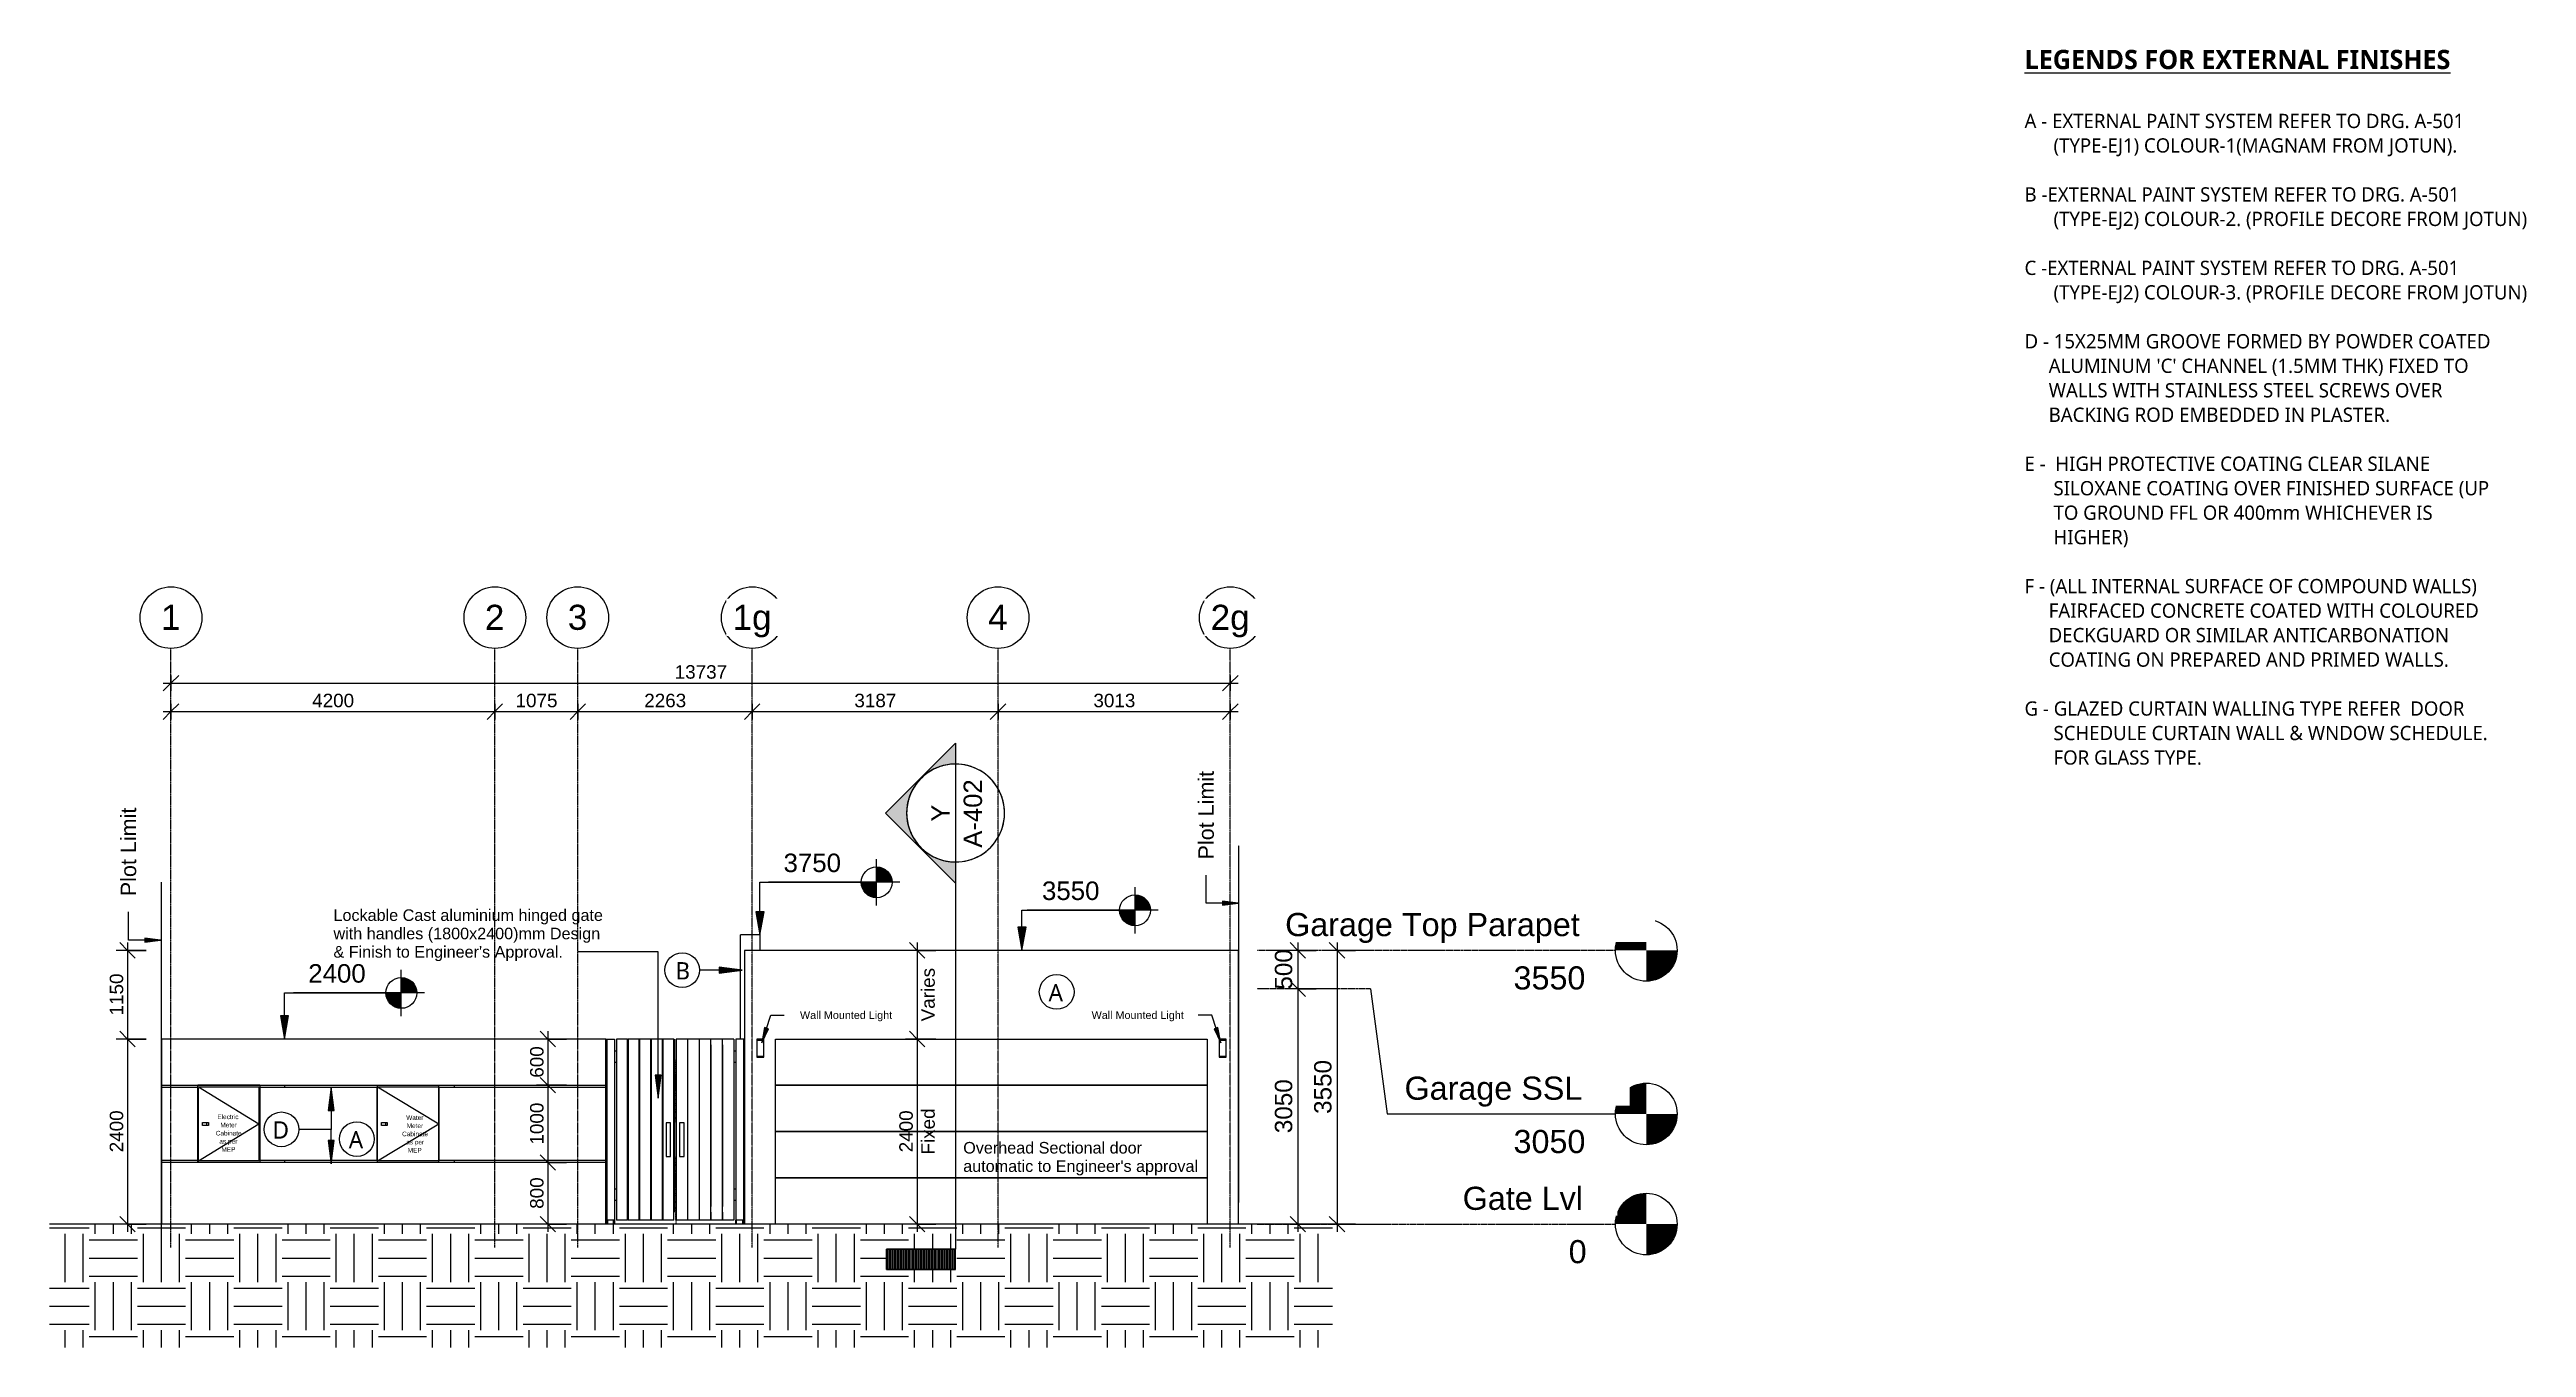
# Model space of a CAD drawing. Header units: millimetres. Extents: x -15568 to 101774, y -1636 to 15232.
# Drawn here: x 69653 to 101774, y -1600 to 15232 of the extents above; entities that cross this region are included whole.
import ezdxf

# ---------------------------------------------------------------- set-up
doc = ezdxf.new("R2010")
doc.units = ezdxf.units.MM
for name, pattern in [('Centre', [31.75, 6.349999999999999, -4.749999999999999, 15.9, -4.749999999999999]), ('Dash', [6, 3, -3]), ('Grid Line', [22.224999999999994, 12.7, -3.174999999999999, 3.174999999999999, -3.174999999999999]), ('Hidden', [7.143750000000001, 4.7625, -2.38125])]:
    doc.linetypes.add(name, pattern=pattern)
for name, color, linetype, lineweight in [('A-ANNO-DIMS', 211, 'Continuous', 9), ('A-ANNO-DIMS-100', 211, 'Continuous', 9), ('A-ANNO-NOTE', 131, 'Continuous', 9), ('A-DETL-GENF', 92, 'Continuous', 9), ('A-DETL-HDLN', 90, 'Hidden', 9), ('A-DETL-THIN', 151, 'Continuous', 9), ('A-DOOR', 31, 'Continuous', 9), ('A-FLOR-LEVL', 51, 'Continuous', 9), ('A-GENM', 13, 'Continuous', 9), ('A-WALL', 113, 'Continuous', 9), ('E-LITE-EQPM', 33, 'Continuous', 9), ('G-ANNO-DIMS', 111, 'Continuous', 9), ('G-ANNO-TEXT', 231, 'Continuous', 9), ('Q-CASE', 31, 'Continuous', 9), ('S-COLS', 52, 'Hidden', 9), ('S-GRID', 1, 'Continuous', 9), ('S-GRID-IDEN', 1, 'Continuous', 9)]:
    doc.layers.add(name, color=color, linetype=linetype, lineweight=lineweight)
doc.styles.add('Arial', font='arial.ttf', dxfattribs={"height": 238.1249999999999})
doc.styles.add('Arial_1', font='arial.ttf', dxfattribs={"height": 299.9999999999997})
doc.styles.add('Arial_10', font='arial.ttf', dxfattribs={"height": 150})
doc.styles.add('Arial_11', font='arial.ttf', dxfattribs={"height": 100})
doc.styles.add('Arial_14', font='arial.ttf', dxfattribs={"height": 60})
doc.styles.add('Arial_2', font='arial.ttf', dxfattribs={"height": 324.9999999999997})
doc.styles.add('Arial_3', font='arial.ttf', dxfattribs={"height": 225})
doc.styles.add('Arial_4', font='arial.ttf', dxfattribs={"height": 240})
doc.styles.add('Arial_5', font='arial.ttf', dxfattribs={"height": 200})
doc.styles.add('Arial_7', font='arial.ttf', dxfattribs={"height": 175})
doc.styles.add('Lucida Sans Unicode', font='l_10646.ttf', dxfattribs={"height": 224.9999999999999})
doc.styles.add('Lucida Sans Unicode_1', font='l_10646.ttf', dxfattribs={"height": 185})
doc.styles.add('Lucida Sans Unicode_B', font='', dxfattribs={"height": 250})
doc.styles.get('Lucida Sans Unicode_B').set_extended_font_data('Lucida Sans Unicode', bold=True)
doc.dimstyles.new('Ele-dim-100', dxfattribs={"dimscale": 304.8, "dimtxt": 229.5583649903183, "dimasz": 0.6561679790026246, "dimexe": 0.4921259842519685, "dimexo": 0.0625, "dimgap": 0.01640419947506562, "dimtad": 1, "dimdec": 0, "dimrnd": 5, "dimzin": 0, "dimdsep": 46, "dimtxsty": 'Arial_3', "dimblk1": 'OBLIQUE', "dimblk2": 'OBLIQUE', "dimsah": 1, "dimcen": 0.09, "dimdle": 0.3280839895013123, "dimazin": 0, "dimtfac": 1, "dimtdec": 4, "dimtix": 1, "dimtmove": 0, "dimatfit": 3, "dimfxl": 0.7874015748031494, "dimfxlon": 1, "dimtvp": 1, "dimtolj": 1, "dimtzin": 0, "dimarcsym": 2})
doc.dimstyles.new('Ele-dim-100_2', dxfattribs={"dimscale": 304.8, "dimtxt": 178.5453949924698, "dimasz": 0.6561679790026246, "dimexe": 0.4921259842519685, "dimexo": 0.0625, "dimgap": 0.01640419947506562, "dimtad": 1, "dimdec": 0, "dimrnd": 5, "dimzin": 0, "dimdsep": 46, "dimtxsty": 'Arial_7', "dimblk1": 'OBLIQUE', "dimblk2": 'OBLIQUE', "dimsah": 1, "dimcen": 0.09, "dimdle": 0.3280839895013123, "dimazin": 0, "dimtfac": 1, "dimtdec": 4, "dimtix": 1, "dimtmove": 0, "dimatfit": 3, "dimfxl": 0.7874015748031494, "dimfxlon": 1, "dimtvp": 1, "dimtolj": 1, "dimtzin": 0, "dimarcsym": 2})
doc.dimstyles.new('grid-dim', dxfattribs={"dimscale": 304.8, "dimtxt": 178.5453949924698, "dimasz": 0.6561679790026246, "dimexe": 0.3280839895013123, "dimexo": 0.0625, "dimgap": 0.01640419947506562, "dimtad": 1, "dimdec": 0, "dimzin": 0, "dimdsep": 46, "dimtxsty": 'Arial_7', "dimblk1": 'OBLIQUE', "dimblk2": 'OBLIQUE', "dimsah": 1, "dimcen": 0.09, "dimdle": 0.3280839895013123, "dimazin": 0, "dimtfac": 1, "dimtdec": 4, "dimtix": 1, "dimtmove": 0, "dimatfit": 3, "dimfxl": 0.3280839895013123, "dimfxlon": 1, "dimtvp": 1, "dimtolj": 1, "dimtzin": 0, "dimarcsym": 2})

msp = doc.modelspace()

# ---------------------------------------------------------------- texts
at = {"layer": 'A-ANNO-NOTE', "char_height": 238.1249999999999, "attachment_point": 1, "rotation": 90, "style": 'Arial'}
for s, insert, width in [('A-402', (81507.66174517016, 4880.692544303605), 1082.278125), ('Y', (81087.29327859204, 5218.192544303606), 264.5568749999999)]:
    msp.add_mtext(s, dxfattribs=dict(at, insert=insert, width=width))
at = {"layer": 'A-ANNO-NOTE', "char_height": 224.9999999999999, "attachment_point": 1, "style": 'Lucida Sans Unicode'}
for s, insert, width in [('B', (77768.8414363471, 3397.110689248167), 224.4724999999999), ('A', (82608.71149504003, 3113.870954363419), 264.5568749999999), ('D', (72545.33606518594, 1332.328496530458), 288.6074999999999), ('A', (73533.44374407888, 1206.71031359209), 264.5568749999999)]:
    msp.add_mtext(s, dxfattribs=dict(at, insert=insert, width=width))
at = {"layer": 'A-FLOR-LEVL', "insert": (89353.58004248151, -207.4452873470087), "char_height": 299.9999999999997, "width": 288.6074999999997, "attachment_point": 1, "style": 'Arial_1', "bg_fill": 3, "box_fill_scale": 1.25, "bg_fill_color": 256, "bg_fill_true_color": 13158600, "bg_fill_transparency": 0}
msp.add_mtext('0', dxfattribs=at)
at = {"layer": 'G-ANNO-DIMS', "char_height": 240, "width": 893.2442159383032, "attachment_point": 1, "line_spacing_factor": 0.9417779076525878, "style": 'Arial_4'}
for s, insert in [('3750', (79171.57516071004, 4804.864432708698)), ('3550', (82523.24420531178, 4442.762337672486)), ('2400', (73007.99140748064, 3371.009703300245))]:
    msp.add_mtext(s, dxfattribs=dict(at, insert=insert))
at = {"layer": 'G-ANNO-TEXT', "color": 7, "attachment_point": 1}
for s, insert, char_height, width, style in [('\\LLEGENDS FOR EXTERNAL FINISHES', (95265.35215416369, 15228.06619894085), 250, 7223.204375, 'Lucida Sans Unicode_B'), ('A - EXTERNAL PAINT SYSTEM REFER TO DRG. A-501', (95265.35215416369, 14398.28333333333), 185, 8129.11125, 'Lucida Sans Unicode_1'), ('      (TYPE-EJ1) COLOUR-1(MAGNAM FROM JOTUN).', (95265.35215416369, 14080.78333333333), 185, 7936.70625, 'Lucida Sans Unicode_1'), ('B -EXTERNAL PAINT SYSTEM REFER TO DRG. A-501', (95265.35215416369, 13445.78333333333), 185, 7984.807499999999, 'Lucida Sans Unicode_1'), ('      (TYPE-EJ2) COLOUR-2. (PROFILE DECORE FROM JOTUN)', (95265.35215416369, 13128.28333333333), 185, 9179.321875000001, 'Lucida Sans Unicode_1'), ('C -EXTERNAL PAINT SYSTEM REFER TO DRG. A-501', (95265.35215416369, 12493.28333333333), 185, 8024.891875, 'Lucida Sans Unicode_1'), ('      (TYPE-EJ2) COLOUR-3. (PROFILE DECORE FROM JOTUN)', (95265.35215416369, 12175.78333333333), 185, 9179.321875000001, 'Lucida Sans Unicode_1'), ('D - 15X25MM GROOVE FORMED BY POWDER COATED', (95265.35215416369, 11540.78333333333), 185, 8337.55, 'Lucida Sans Unicode_1'), ("     ALUMINUM 'C' CHANNEL (1.5MM THK) FIXED TO", (95265.35215416369, 11223.28333333333), 185, 7976.790624999999, 'Lucida Sans Unicode_1'), ('     WALLS WITH STAINLESS STEEL SCREWS OVER', (95265.35215416369, 10905.78333333334), 185, 7447.676875000001, 'Lucida Sans Unicode_1'), ('     BACKING ROD EMBEDDED IN PLASTER.', (95265.35215416369, 10588.28333333333), 185, 6509.702500000001, 'Lucida Sans Unicode_1'), ('E -  HIGH PROTECTIVE COATING CLEAR SILANE', (95265.35215416369, 9953.283333333335), 185, 7335.440624999999, 'Lucida Sans Unicode_1'), ('      SILOXANE COATING OVER FINISHED SURFACE (UP', (95265.35215416369, 9635.783333333333), 185, 8305.4825, 'Lucida Sans Unicode_1'), ('      TO GROUND FFL OR 400mm WHICHEVER IS ', (95265.35215416369, 9318.283333333335), 185, 7431.643125000001, 'Lucida Sans Unicode_1'), ('      HIGHER)', (95265.35215416369, 9000.783333333333), 185, 1899.999375, 'Lucida Sans Unicode_1'), ('F - (ALL INTERNAL SURFACE OF COMPOUND WALLS)', (95265.35215416369, 8365.783333333335), 185, 8097.043750000001, 'Lucida Sans Unicode_1'), ('     FAIRFACED CONCRETE COATED WITH COLOURED', (95265.35215416369, 8048.283333333334), 185, 8201.263125, 'Lucida Sans Unicode_1'), ('     DECKGUARD OR SIMILAR ANTICARBONATION', (95265.35215416369, 7730.783333333334), 185, 7583.963750000001, 'Lucida Sans Unicode_1'), ('     COATING ON PREPARED AND PRIMED WALLS.', (95265.35215416369, 7413.283333333334), 185, 7551.89625, 'Lucida Sans Unicode_1'), ('G - GLAZED CURTAIN WALLING TYPE REFER  DOOR ', (95265.35215416369, 6778.283333333333), 185, 8016.875, 'Lucida Sans Unicode_1'), ('      SCHEDULE CURTAIN WALL & WNDOW SCHEDULE.', (95265.35215416369, 6460.783333333334), 185, 8233.330625, 'Lucida Sans Unicode_1'), ('      FOR GLASS TYPE.', (95265.35215416369, 6143.283333333334), 185, 3286.91875, 'Lucida Sans Unicode_1'), ('Lockable Cast aluminium hinged gate ', (73335.70171535565, 4081.570254228688), 150, 4232.91, 'Arial_10'), ('with handles (1800x2400)mm Design ', (73335.70171535565, 3843.445254228688), 150, 4232.91, 'Arial_10'), ("& Finish to Engineer's Approval.", (73335.70171535565, 3605.320254228688), 150, 3591.559999999999, 'Arial_10'), ('Wall Mounted Light', (79385.08216595408, 2760.246020621867), 100, 1427.00375, 'Arial_11'), ('Wall Mounted Light', (83166.79100694967, 2760.246020621862), 100, 1427.00375, 'Arial_11'), ('Electric ', (71829.0227203758, 1420.821918033065), 60, 384.81, 'Arial_14'), ('Meter ', (71868.7102203758, 1314.988584699732), 60, 296.624375, 'Arial_14'), ('Water ', (74278.56229132469, 1410.821918033059), 60, 312.658125, 'Arial_14'), ('Meter ', (74285.17687465802, 1304.988584699725), 60, 296.624375, 'Arial_14'), ('Cabinate ', (71809.1789703758, 1209.155251366399), 60, 440.928125, 'Arial_14'), ('as per ', (71855.48105370913, 1103.321918033065), 60, 320.6749999999999, 'Arial_14'), ('MEP', (71881.93938704245, 997.4885846997319), 60, 232.489375, 'Arial_14'), ('Cabinate ', (74225.64562465802, 1199.155251366392), 60, 416.8775, 'Arial_14'), ('as per ', (74278.56229132469, 1093.321918033059), 60, 320.675, 'Arial_14'), ('MEP', (74298.40604132469, 987.4885846997249), 60, 232.489375, 'Arial_14'), ('Overhead Sectional door ', (81502.23376613908, 1065.000177254457), 150, 2845.990625, 'Arial_10'), ("automatic to Engineer's approval", (81502.23376613908, 826.875177254457), 150, 3655.695, 'Arial_10')]:
    msp.add_mtext(s, dxfattribs=dict(at, insert=insert, char_height=char_height, width=width, style=style))
at = {"layer": 'G-ANNO-TEXT', "color": 7, "char_height": 200, "width": 1435.020625, "attachment_point": 1, "rotation": 90, "style": 'Arial_5'}
for insert in [(84551.79289018289, 4728.910525424546), (70576.79289018273, 4251.650133951472)]:
    msp.add_mtext('Plot Limit', dxfattribs=dict(at, insert=insert))

# ---------------------------------------------------------------- blocks, each defined once
blk = doc.blocks.new('overhead-sectinal-door - Rs1--1485922-Elevation-1a')
at = {"layer": 'A-DOOR'}
for p, q in [((723.647106394856, 1799.999999999991), (6323.647106394861, 1800.000000000002)), ((6323.647106394861, 1799.999999999996), (723.647106394856, 1799.999999999987)), ((723.647106394856, 1199.999999999994), (6323.647106394861, 1200.000000000002)), ((6323.647106394861, 1199.999999999996), (723.647106394856, 1199.999999999987)), ((723.647106394856, 599.9999999999914), (6323.647106394861, 600)), ((6323.647106394861, 599.9999999999935), (723.647106394856, 599.9999999999849))]:
    blk.add_line(p, q, dxfattribs=at)
blk = doc.blocks.new('garage-proj - garage-proj-757421-Elevation-1a')
at = {"layer": 'A-GENM'}
for p, q in [((273.6490742772878, 2400.000000000004), (273.6490742772878, 3749.99999999999)), ((523.6490742772878, 3749.99999999999), (273.6490742772878, 3749.99999999999)), ((523.6490742772878, 3749.99999999999), (523.6490742772878, 3550))]:
    blk.add_line(p, q, dxfattribs=at)
blk = doc.blocks.new('Double_Gate_14354 - 12_ W x 7_ H-1332395-Elevation-1a')
at = {"layer": 'A-DOOR'}
for p, q in [((-1470.755489816155, 2400), (-1463.650925722695, 2400)), ((-1470.755489816155, 2400), (-1470.755489816155, 50)), ((-1463.650925722694, 2400), (-1362.050925722695, 2400)), ((-1463.650925722694, 2400), (-1463.650925722694, 50)), ((-1362.050925722695, 2400), (-1362.050925722695, 50)), ((-1336.65092572272, 2400), (-1336.65092572272, 50)), ((-1191.65092572272, 2400), (-1336.65092572272, 2400)), ((-1191.65092572272, 50), (-1191.65092572272, 2400)), ((-1191.650925722717, 2399.999999999929), (-1186.650925722719, 2399.999999999929)), ((-1191.650925722724, 2395.237499999931), (-1186.650925722725, 2395.237499999931)), ((-1191.650925722724, 2323.799999999933), (-1186.650925722725, 2323.799999999933)), ((-1186.650925722719, 2400), (-1186.650925722719, 50)), ((-1041.65092572272, 2400), (-1186.650925722719, 2400)), ((-1041.65092572272, 50), (-1041.65092572272, 2400)), ((-1041.650925722718, 2399.999999999929), (-1036.65092572272, 2399.999999999929)), ((-1041.650925722723, 2395.237499999931), (-1036.650925722724, 2395.237499999931)), ((-1041.650925722723, 2323.799999999933), (-1036.650925722724, 2323.799999999933)), ((-1036.650925722719, 2400), (-1036.650925722719, 50)), ((-891.6509257227199, 2400), (-1036.650925722719, 2400)), ((-891.6509257227199, 50), (-891.6509257227199, 2400)), ((-891.6509257227193, 2399.999999999929), (-886.650925722721, 2399.999999999929)), ((-891.6509257227228, 2395.237499999931), (-886.650925722724, 2395.237499999931)), ((-891.6509257227227, 2323.799999999933), (-886.6509257227239, 2323.799999999933)), ((-886.6509257227195, 2400), (-886.6509257227195, 50)), ((-741.6509257227199, 2400), (-886.6509257227195, 2400)), ((-741.6509257227199, 50), (-741.6509257227199, 2400)), ((-741.6509257227202, 2399.999999999929), (-736.6509257227219, 2399.999999999929)), ((-741.6509257227223, 2395.237499999931), (-736.6509257227277, 2395.237499999931)), ((-741.6509257227221, 2323.799999999933), (-736.6509257227276, 2323.799999999933)), ((-736.6509257227195, 2400), (-736.6509257227195, 50)), ((-591.6509257227198, 2400), (-736.6509257227195, 2400)), ((-591.6509257227198, 50), (-591.6509257227198, 2400)), ((-591.6509257227211, 2399.999999999929), (-589.0509257227238, 2399.999999999929)), ((-589.0509257227238, 2399.999999999929), (-589.0509257227238, 152.4000000000068)), ((-563.650925722721, 2399.99999999995), (-561.050925722711, 2399.99999999995)), ((-563.6509257227209, 2399.99999999995), (-563.650925722721, 152.4000000000065)), ((-561.0509257227106, 50), (-561.0509257227106, 2399.99999999995)), ((-416.0509257227108, 2399.99999999995), (-561.0509257227106, 2399.99999999995)), ((-416.0509257227108, 2399.99999999995), (-416.0509257227108, 50)), ((-416.0509257227096, 2399.99999999995), (-411.0509257227113, 2399.99999999995)), ((-416.0509257227139, 2395.237499999952), (-411.0509257227151, 2395.237499999952)), ((-416.0509257227138, 2323.799999999952), (-411.050925722715, 2323.799999999952)), ((-413.6509257227144, 2323.935231876866), (-413.6509257227144, 228.4155728683473)), ((-411.0509257227105, 50), (-411.0509257227105, 2399.99999999995)), ((-266.0509257227109, 2399.99999999995), (-411.0509257227105, 2399.99999999995)), ((-266.0509257227109, 2399.99999999995), (-266.0509257227109, 50)), ((-266.0509257227099, 2399.99999999995), (-261.0509257227116, 2399.99999999995)), ((-266.0509257227134, 2395.237499999952), (-261.0509257227146, 2395.237499999952)), ((-266.0509257227133, 2323.799999999952), (-261.0509257227145, 2323.799999999952)), ((-263.6509257227144, 2323.935231876866), (-263.6509257227144, 228.3157654014028)), ((-261.0509257227106, 50), (-261.0509257227106, 2399.99999999995)), ((-116.0509257227108, 2399.99999999995), (-261.0509257227106, 2399.99999999995)), ((-116.0509257227108, 2399.99999999995), (-116.0509257227108, 50)), ((-116.0509257227102, 2399.99999999995), (-111.0509257227119, 2399.99999999995)), ((-116.0509257227129, 2395.237499999952), (-111.0509257227183, 2395.237499999952)), ((-116.0509257227127, 2323.799999999952), (-111.0509257227182, 2323.799999999952)), ((-113.6509257227143, 2324.082637679083), (-113.6509257227143, 228.4647681230911)), ((-111.0509257227106, 50), (-111.0509257227106, 2399.99999999995)), ((33.94907427728916, 2399.99999999995), (-111.0509257227106, 2399.99999999995)), ((33.94907427728916, 2399.99999999995), (33.94907427728916, 50)), ((33.94907427728944, 2399.99999999995), (38.94907427729196, 2399.99999999995)), ((33.94907427728335, 2395.237499999952), (38.94907427728654, 2395.237499999952)), ((33.94907427728348, 2323.799999999952), (38.94907427728667, 2323.799999999952)), ((36.34907427728565, 2323.982830212137), (36.34907427728565, 228.4647681230916)), ((38.94907427728938, 50), (38.94907427728938, 2399.99999999995)), ((183.9490742772892, 2399.99999999995), (38.94907427728938, 2399.99999999995)), ((183.9490742772892, 2399.99999999995), (183.9490742772892, 50)), ((209.3490742773132, 2399.99999999995), (209.3490742773132, 50)), ((310.9490742772633, 2399.99999999995), (209.3490742773132, 2399.99999999995)), ((310.9490742772633, 2399.99999999995), (310.9490742772633, 50)), ((318.0536383707248, 2399.99999999995), (310.9490742772866, 2399.99999999995)), ((318.0536383707248, 2399.99999999995), (318.0536383707248, 50)), ((-1362.050925722705, 2247.599999999883), (-1336.650925722706, 2247.599999999883)), ((-1336.650925722706, 2095.199999999876), (-1362.050925722705, 2095.199999999876)), ((183.9490742772998, 2247.599999999883), (209.3490742773, 2247.599999999883)), ((209.3490742773, 2095.199999999876), (183.9490742772998, 2095.199999999876)), ((-1362.050925722736, 457.199999999992), (-1336.650925722737, 457.199999999992)), ((183.9490742772893, 457.199999999992), (209.3490742772892, 457.199999999992)), ((-1463.650925722695, 50), (-1470.755489816155, 50)), ((-1362.050925722695, 50), (-1463.650925722694, 50)), ((-1336.650925722737, 304.8000000000055), (-1362.050925722736, 304.8000000000055)), ((-1191.65092572272, 50), (-1336.65092572272, 50)), ((-1186.650925722725, 228.6000000000087), (-1191.650925722724, 228.6000000000087)), ((-1186.650925722725, 157.1625000000087), (-1191.650925722724, 157.1625000000087)), ((-1186.650925722721, 152.4000000000068), (-1191.650925722719, 152.4000000000068)), ((-1041.65092572272, 50), (-1186.650925722719, 50)), ((-1036.650925722724, 228.6000000000087), (-1041.650925722723, 228.6000000000087)), ((-1036.650925722724, 157.1625000000087), (-1041.650925722723, 157.1625000000087)), ((-1036.650925722721, 152.4000000000068), (-1041.650925722719, 152.4000000000068)), ((-891.6509257227199, 50), (-1036.650925722719, 50)), ((-886.6509257227239, 228.6000000000087), (-891.6509257227227, 228.6000000000087)), ((-886.650925722724, 157.1625000000087), (-891.6509257227228, 157.1625000000087)), ((-886.6509257227217, 152.4000000000068), (-891.65092572272, 152.4000000000068)), ((-741.6509257227199, 50), (-886.6509257227195, 50)), ((-736.6509257227276, 228.6000000000087), (-741.6509257227221, 228.6000000000087)), ((-736.6509257227277, 157.1625000000087), (-741.6509257227223, 157.1625000000087)), ((-736.6509257227224, 152.4000000000068), (-741.6509257227207, 152.4000000000068)), ((-591.6509257227198, 50), (-736.6509257227195, 50)), ((-589.0509257227238, 152.4000000000068), (-591.6509257227211, 152.4000000000068)), ((-563.6509257227144, 152.4000000000052), (-563.6509257227144, 50)), ((-561.050925722711, 152.4000000000065), (-563.650925722721, 152.4000000000065)), ((-561.0509257227128, 50), (-563.6509257227144, 50)), ((-416.0509257227108, 50), (-561.0509257227106, 50)), ((-411.050925722715, 228.6000000000087), (-416.0509257227138, 228.6000000000087)), ((-411.0509257227151, 157.1625000000087), (-416.0509257227139, 157.1625000000087)), ((-411.0509257227114, 152.4000000000065), (-416.0509257227097, 152.4000000000065)), ((-413.6509257227144, 152.4000000000052), (-413.6509257227144, 50)), ((-411.0509257227128, 50), (-413.6509257227144, 50)), ((-266.0509257227109, 50), (-411.0509257227105, 50)), ((-261.0509257227145, 228.6000000000087), (-266.0509257227133, 228.6000000000087)), ((-261.0509257227146, 157.1625000000087), (-266.0509257227134, 157.1625000000087)), ((-261.0509257227117, 152.4000000000065), (-266.0509257227099, 152.4000000000065)), ((-263.6509257227144, 152.4000000000052), (-263.6509257227144, 50)), ((-261.0509257227128, 50), (-263.6509257227144, 50)), ((-116.0509257227108, 50), (-261.0509257227106, 50)), ((-111.0509257227182, 228.6000000000087), (-116.0509257227127, 228.6000000000087)), ((-111.0509257227183, 157.1625000000087), (-116.0509257227129, 157.1625000000087)), ((-111.0509257227119, 152.4000000000065), (-116.0509257227102, 152.4000000000065)), ((-113.6509257227143, 152.4000000000052), (-113.6509257227143, 50)), ((-111.0509257227128, 50), (-113.6509257227143, 50)), ((33.94907427728916, 50), (-111.0509257227106, 50)), ((38.94907427728667, 228.6000000000087), (33.94907427728348, 228.6000000000087)), ((38.94907427728654, 157.1625000000087), (33.94907427728335, 157.1625000000087)), ((38.94907427729196, 152.4000000000065), (33.94907427728944, 152.4000000000065)), ((36.34907427728565, 152.5568780389895), (36.34907427728565, 50)), ((38.94907427729128, 50), (36.34907427728565, 50)), ((183.9490742772892, 50), (38.94907427728938, 50)), ((209.3490742772892, 304.8000000000055), (183.9490742772893, 304.8000000000055)), ((310.9490742772633, 50), (209.3490742773132, 50)), ((318.0536383707248, 50), (310.9490742772866, 50))]:
    blk.add_line(p, q, dxfattribs=at)
at = {"layer": 'A-DOOR', "linetype": 'Dash'}
for p in [(-563.6509257227161, 2400.000000000001), (-563.650925722716, 0)]:
    blk.add_line(p, (-589.0509257227166, 1200), dxfattribs=at)
at = {"layer": 'A-DOOR'}
for points, knots in [([(-591.8290507227242, 2397.221874999928), (-591.6790806146468, 2397.371146273028), (-591.3677935397661, 2397.683401037315), (-590.7104758312619, 2398.341833402078), (-590.1910144961669, 2398.852187109761), (-589.8446757227242, 2399.206249999929)], [-0.3333333333333333, -0.3333333333333333, -0.3333333333333333, -0.3333333333333333, -0.25, -0.1666666666666667, 0, 0, 0, 0]), ([(-562.8571757227209, 2399.206249999949), (-562.5108369492782, 2398.852187109782), (-561.9913756141833, 2398.341833402098), (-561.334057905679, 2397.683401037337), (-561.0227708307983, 2397.371146273049), (-560.8728007227209, 2397.22187499995)], [-1, -1, -1, -1, -0.8333333333333333, -0.75, -0.6666666666666666, -0.6666666666666666, -0.6666666666666666, -0.6666666666666666]), ([(-589.8446757227242, 153.1937500000071), (-590.1987386128914, 153.5400887734497), (-590.7090923205748, 154.0595501085446), (-591.3675246853361, 154.716867817049), (-591.6797794496244, 155.0281548919295), (-591.8290507227242, 155.1781250000071)], [0, 0, 0, 0, 0.1666666666666667, 0.25, 0.3333333333333333, 0.3333333333333333, 0.3333333333333333, 0.3333333333333333]), ([(-560.8728007227209, 155.1781250000066), (-560.9474286632716, 155.1031410280676), (-561.0991014694812, 154.9503365416569), (-561.4172217870821, 154.6347011500864), (-561.9923158888367, 154.0595515735932), (-562.5031128325538, 153.5400887734492), (-562.8571757227209, 153.1937500000066)], [0.6666666666666666, 0.6666666666666666, 0.6666666666666666, 0.6666666666666666, 0.7083333333333333, 0.75, 0.8333333333333334, 1, 1, 1, 1])]:
    blk.add_open_spline(points, degree=3, knots=knots, dxfattribs=at)
at = {"layer": 'S-COLS', "linetype": 'Continuous'}
for p, q in [((-1463.650925722695, 50), (-1463.650925722695, 0)), ((-1362.050925722695, 50), (-1362.050925722695, 0)), ((209.3490742772887, 0), (209.3490742772887, 49.99999999999988)), ((310.9490742772886, 0), (310.9490742772886, 49.99999999999988))]:
    blk.add_line(p, q, dxfattribs=at)
at = {"layer": 'S-COLS'}
for p, q in [((-1451.843894472695, 50), (-1451.843894472695, 0)), ((-1373.857956972695, 0), (-1373.857956972695, 49.99999999999992)), ((221.1561055272886, 0), (221.1561055272886, 49.99999999999988)), ((299.1420430272886, 49.99999999999973), (299.1420430272886, 0))]:
    blk.add_line(p, q, dxfattribs=at)
blk = doc.blocks.new('OUTDOOR WALL MOUNTED LIGHT - L11 LED OUTDOOR WALL MOUNTED LIGHT IP65_26W-1026409-Elevation-1a')
at = {"layer": 'E-LITE-EQPM'}
for p, q in [((528.6471063948508, 2398.500000000001), (483.6471063948522, 2397.500000000001)), ((483.6471063948522, 2397.500000000001), (483.6471063948522, 2392.965565847452)), ((528.6471063948542, 2397.5), (483.6471063948537, 2397.5)), ((483.6471063948537, 2392.965565847449), (528.6471063948538, 2392.965565847449)), ((483.6471063948522, 2389.965565847451), (483.6471063948522, 2385.978373673589)), ((483.6471063948534, 2389.965565847449), (528.6471063948538, 2389.96556584745)), ((483.6471063948534, 2385.978373673588), (528.6471063948538, 2385.978373673589)), ((483.6471063948522, 2382.97837367359), (483.6471063948522, 2178.021626326414)), ((483.6471063948535, 2382.978373673589), (528.6471063948538, 2382.978373673589)), ((485.1471063948519, 2392.965565847452), (485.1471063948519, 2389.965565847451)), ((486.6471063948516, 2385.978373673589), (486.6471063948516, 2382.97837367359)), ((573.6471063948491, 2397.500000000001), (528.6471063948508, 2398.500000000001)), ((573.6471063948537, 2397.5), (528.6471063948544, 2397.5)), ((528.6471063948542, 2392.965565847449), (573.6471063948537, 2392.965565847449)), ((528.6471063948542, 2389.96556584745), (573.647106394854, 2389.965565847449)), ((528.6471063948542, 2385.978373673589), (573.647106394854, 2385.978373673588)), ((528.6471063948542, 2382.978373673589), (573.647106394854, 2382.978373673589)), ((570.6471063948541, 2382.97837367359), (570.6471063948541, 2385.978373673589)), ((572.1471063948494, 2389.965565847451), (572.1471063948494, 2392.965565847452)), ((573.6471063948491, 2392.965565847452), (573.6471063948491, 2397.500000000001)), ((573.6471063948491, 2385.978373673589), (573.6471063948491, 2389.965565847451)), ((573.6471063948491, 2178.021626326414), (573.6471063948491, 2382.97837367359)), ((483.6471063948535, 2178.021626326411), (528.6471063948538, 2178.021626326411)), ((483.6471063948566, 2175.021626326412), (483.6471063948566, 2171.034434152551)), ((483.6471063948593, 2175.021626326411), (528.6471063948538, 2175.021626326411)), ((483.6471063948593, 2171.03443415255), (528.6471063948538, 2171.03443415255)), ((483.6471063948522, 2168.034434152552), (483.6471063948522, 2162.5)), ((483.6471063948537, 2168.03443415255), (528.6471063948538, 2168.03443415255)), ((483.6471063948537, 2162.5), (528.6471063948538, 2162.5)), ((485.1471063948519, 2171.034434152551), (485.1471063948519, 2168.034434152552)), ((486.6471063948516, 2178.021626326414), (486.6471063948516, 2175.021626326412)), ((528.6471063948542, 2178.021626326411), (573.647106394854, 2178.021626326411)), ((528.6471063948542, 2175.021626326411), (573.647106394848, 2175.021626326411)), ((528.6471063948542, 2171.03443415255), (573.647106394848, 2171.03443415255)), ((528.6471063948542, 2168.03443415255), (573.6471063948537, 2168.03443415255)), ((528.6471063948542, 2162.5), (573.6471063948537, 2162.5)), ((570.6471063948541, 2175.021626326412), (570.6471063948541, 2178.021626326414)), ((572.1471063948494, 2168.034434152552), (572.1471063948494, 2171.034434152551)), ((573.6471063948447, 2171.034434152551), (573.6471063948447, 2175.021626326412)), ((573.6471063948491, 2162.5), (573.6471063948491, 2168.034434152552))]:
    blk.add_line(p, q, dxfattribs=at)
blk = doc.blocks.new('sm - sm-1656433-Elevation-1a')
at = {"layer": 'Q-CASE'}
for p, q in [((-6763.852893605099, 800), (-6763.852893605099, 1800)), ((-6763.852893605099, 1800), (-5963.852893605099, 1800)), ((-6763.852893605099, 800), (-6763.852893605099, 1800)), ((-5963.852893605099, 1800), (-6763.852893605099, 1800)), ((-6756.196320669862, 1779.999999999999), (-5973.696964997173, 1300)), ((-6756.196320669862, 1779.999999999999), (-5973.696964997173, 1779.999999999999)), ((-6756.196320669862, 803.1912193743995), (-6756.196320669862, 1763.191219374399)), ((-5973.696964997173, 1779.999999999999), (-5973.696964997173, 820.0000000000001)), ((-5963.852893605099, 1800), (-5963.852893605099, 800)), ((-5963.852893605099, 1800), (-5963.852893605099, 800)), ((-6756.196320669862, 820.0000000000001), (-5973.696964997173, 1300)), ((-6704.510331168055, 1278.772129339196), (-6704.510331168055, 1316.272129339196)), ((-6704.510331168055, 1316.272129339196), (-6629.510331168056, 1316.272129339196)), ((-6654.510331168056, 1316.272129339196), (-6654.510331168056, 1278.772129339196)), ((-6629.510331168056, 1316.272129339196), (-6629.510331168056, 1278.772129339196)), ((-6629.510331168056, 1278.772129339196), (-6704.510331168055, 1278.772129339196)), ((-5963.852893605099, 800), (-6763.852893605099, 800)), ((-5963.852893605099, 800), (-6763.852893605099, 800)), ((-5973.696964997173, 820.0000000000001), (-6756.196320669862, 820.0000000000001))]:
    blk.add_line(p, q, dxfattribs=at)
blk = doc.blocks.new('ONU - ONU-1657418-Elevation-1a')
at = {"layer": 'Q-CASE'}
for p, q in [((-4438.852892646742, 1800), (-3638.852892646743, 1800)), ((-4438.852892646742, 1800), (-4438.852892646742, 800)), ((-4435.013972846635, 1780), (-3642.22693404296, 1300.000000000001)), ((-4435.013972846635, 820.0000000000007), (-4435.013972846635, 1780)), ((-4435.013972846635, 1780), (-3642.22693404296, 1780)), ((-3642.22693404296, 1780), (-3642.22693404296, 820.0000000000007)), ((-3638.852892646743, 800), (-3638.852892646743, 1800)), ((-4435.013972846635, 820.0000000000007), (-3642.22693404296, 1300.000000000001)), ((-4384.0103302097, 1278.772129339196), (-4384.0103302097, 1316.272129339197)), ((-4384.0103302097, 1316.272129339197), (-4309.0103302097, 1316.272129339197)), ((-4334.0103302097, 1316.272129339197), (-4334.0103302097, 1278.772129339196)), ((-4309.0103302097, 1316.272129339197), (-4309.0103302097, 1278.772129339196)), ((-4309.0103302097, 1278.772129339196), (-4384.0103302097, 1278.772129339196)), ((-3638.852892646743, 800), (-4438.852892646742, 800)), ((-3642.22693404296, 820.0000000000007), (-4435.013972846635, 820.0000000000007))]:
    blk.add_line(p, q, dxfattribs=at)
blk = doc.blocks.new('Fake_Section_Marker_17383 _1_ - Fake_Section_Marker_17383 _1_-1123968-Elevation-1a')
at = {"layer": 'A-DETL-GENF'}
blk.add_line((3061.116146420387, 4422.616725083871), (3061.116146420379, -323.8904869621995), dxfattribs=at)
blk = doc.blocks.new('Level - Standard-24867-Elevation-1a')
at = {"layer": 'A-FLOR-LEVL'}
h = blk.add_hatch(color=256, dxfattribs=at)
edge = h.paths.add_edge_path()
edge.add_line((12017.77654106447, 1.288203209421295e-12), (11617.77654106447, 1.288203209421295e-12))
edge.add_arc((12017.77654106447, -1.394048223685771e-13), 399.9999999999994, 90.00000000000028, 180.0000000000002, ccw=False)
edge.add_line((12017.77654106447, 399.9999999999997), (12017.77654106447, 1.307398633798584e-12))
h = blk.add_hatch(color=256, dxfattribs=at)
edge = h.paths.add_edge_path()
edge.add_line((12017.77654106447, -399.9999999999997), (12017.77654106447, -2.614797267597169e-12))
edge.add_line((12017.77654106447, -2.590844205840879e-12), (12417.77654106447, -2.590844205840879e-12))
edge.add_arc((12017.77654106447, -1.586231146433191e-13), 399.9999999999991, 269.99999999999994, 359.9999999999998, ccw=False)
blk.add_circle((12017.77654106447, 0), 400, dxfattribs=at)
blk = doc.blocks.new('Grid - 100-grid-312781-Elevation-1a')
at = {"layer": 'S-GRID-IDEN'}
blk.add_circle((-7113.85276677688, 7864.521827582777), 400.0000000000005, dxfattribs=at)
blk = doc.blocks.new('DIMBLOCK72-Elevation-1a')
at = {"layer": 'A-ANNO-DIMS-100', "transparency": 16777216}
for p, q in [((86080.83417099093, 3550), (85690.83417099093, 3550)), ((85840.83417099093, 3550), (85740.83417099093, 3650)), ((85840.83417099093, 3650.000000000001), (85840.83417099093, 3050)), ((85840.83417099093, 3550), (85940.83417099093, 3450)), ((85840.83417099093, 3550), (86080.83417099093, 3550)), ((86080.83417099093, 3050), (85690.83417099093, 3050)), ((85840.83417099093, 3050), (85740.83417099093, 3150)), ((85840.83417099093, 3050), (85940.83417099093, 2950)), ((85840.83417099093, 3050), (86080.83417099093, 3050))]:
    blk.add_line(p, q, dxfattribs=at)
at = {"layer": 'A-ANNO-DIMS-100', "color": 0, "transparency": 16777216, "insert": (85543.73249507068, 3040.422464203255), "char_height": 225, "width": 622.9860859121868, "attachment_point": 1, "rotation": 90, "line_spacing_factor": 0.9417779076525878, "style": 'Arial_3'}
blk.add_mtext('500', dxfattribs=at)
blk = doc.blocks.new('_Oblique')
at = {"color": 0, "linetype": 'ByBlock', "lineweight": -2}
blk.add_line((-0.5, -0.5), (0.5, 0.5), dxfattribs=at)
blk = doc.blocks.new('DIMBLOCK73-Elevation-1a')
at = {"layer": 'A-ANNO-DIMS-100', "transparency": 16777216}
for p, q in [((86080.83417099093, 3050), (85690.83417099093, 3050)), ((85840.83417099093, 3050), (85740.83417099093, 3150)), ((85840.83417099093, 3050), (85840.83417099093, -100)), ((85840.83417099093, 3050), (85940.83417099093, 2950)), ((85840.83417099093, 3050), (86080.83417099093, 3050)), ((86080.83417099093, 0), (85690.83417099093, 0)), ((85840.83417099093, 0), (85740.83417099093, 100.0000000000001)), ((85840.83417099093, 0), (85940.83417099093, -100.0000000000001)), ((85840.83417099093, 0), (86080.83417099093, 0))]:
    blk.add_line(p, q, dxfattribs=at)
at = {"layer": 'A-ANNO-DIMS-100', "color": 0, "transparency": 16777216, "insert": (85543.73249507068, 1178.896618937674), "char_height": 225, "width": 830.6481145495825, "attachment_point": 1, "rotation": 90, "line_spacing_factor": 0.9417779076525878, "style": 'Arial_3'}
blk.add_mtext('3050', dxfattribs=at)
blk = doc.blocks.new('DIMBLOCK74-Elevation-1a')
at = {"layer": 'A-ANNO-DIMS-100', "transparency": 16777216}
for p, q in [((86589.73706813414, 3550), (86199.73706813414, 3550)), ((86349.73706813414, 3550), (86249.73706813414, 3650)), ((86349.73706813414, 3650.000000000001), (86349.73706813414, -100)), ((86349.73706813414, 3550), (86449.73706813414, 3450)), ((86349.73706813414, 3550), (86589.73706813414, 3550)), ((86589.73706813414, 0), (86199.73706813414, 0)), ((86349.73706813414, 0), (86249.73706813414, 100.0000000000001)), ((86349.73706813414, 0), (86449.73706813414, -100.0000000000001)), ((86349.73706813414, 0), (86589.73706813414, 0))]:
    blk.add_line(p, q, dxfattribs=at)
at = {"layer": 'A-ANNO-DIMS-100', "color": 0, "transparency": 16777216, "insert": (86052.6353922139, 1428.896618937674), "char_height": 225, "width": 830.6481145495825, "attachment_point": 1, "rotation": 90, "line_spacing_factor": 0.9417779076525878, "style": 'Arial_3'}
blk.add_mtext('3550', dxfattribs=at)
blk = doc.blocks.new('Spot Elevations - Standard-23738-Elevation-1a')
at = {"layer": 'G-ANNO-DIMS'}
h = blk.add_hatch(color=256, dxfattribs=at)
edge = h.paths.add_edge_path()
edge.add_line((-4127.10015560091, 2998.133247426815), (-4327.10015560091, 2998.133247426815))
edge.add_arc((-4127.100155600911, 2998.133247426815), 199.9999999999982, 180.0000000000002, 270.0000000000003)
edge.add_line((-4127.10015560091, 2798.133247426815), (-4127.10015560091, 2998.133247426815))
h = blk.add_hatch(color=256, dxfattribs=at)
edge = h.paths.add_edge_path()
edge.add_line((-4127.10015560091, 2998.133247426815), (-3927.100155600911, 2998.133247426815))
edge.add_arc((-4127.10015560091, 2998.133247426815), 199.9999999999998, 2.544443745170813e-13, 90.00000000000011)
edge.add_line((-4127.10015560091, 3198.133247426815), (-4127.10015560091, 2998.133247426815))
for p, q in [((-4127.10015560091, 2698.133247426815), (-4127.10015560091, 3298.133247426815)), ((-3827.100155600911, 2998.133247426815), (-5527.100155600909, 2998.133247426815))]:
    blk.add_line(p, q, dxfattribs=at)
blk.add_circle((-4127.10015560091, 2998.133247426815), 199.9999999999995, dxfattribs=at)
blk = doc.blocks.new('GL-TEXT2 - External finishes-tag 2-777035-Elevation-1a')
at = {"layer": 'A-ANNO-NOTE'}
blk.add_circle((4371.705969250348, 3010.157594199201), 225.0000000000005, dxfattribs=at)
blk = doc.blocks.new('DIMBLOCK75-Elevation-1a')
at = {"layer": 'A-ANNO-DIMS-100', "transparency": 16777216}
for p, q in [((81145.41897793613, 3550), (80755.41897793613, 3550)), ((80905.41897793613, 3550), (80805.41897793613, 3650)), ((80905.41897793613, 3650.000000000001), (80905.41897793613, 2400)), ((80905.41897793613, 3550), (81005.41897793613, 3450)), ((80905.41897793613, 3550), (81145.41897793613, 3550)), ((81145.41897793613, 2400), (80755.41897793613, 2400)), ((80905.41897793613, 2400), (80805.41897793613, 2500)), ((80905.41897793613, 2400), (81005.41897793613, 2300)), ((80905.41897793613, 2400), (81145.41897793613, 2400))]:
    blk.add_line(p, q, dxfattribs=at)
at = {"layer": 'A-ANNO-DIMS-100', "color": 0, "transparency": 16777216, "insert": (80957.91400861906, 2628.896618937675), "char_height": 175, "width": 830.6481145495825, "attachment_point": 1, "rotation": 90, "line_spacing_factor": 0.9417779076525877, "style": 'Arial_7'}
blk.add_mtext('Varies', dxfattribs=at)
blk = doc.blocks.new('DIMBLOCK76-Elevation-1a')
at = {"layer": 'A-ANNO-DIMS-100', "transparency": 16777216}
for p, q in [((81145.41897793613, 2400), (80755.41897793613, 2400)), ((80905.41897793613, 2400), (80805.41897793613, 2500)), ((80905.41897793613, 2400), (80905.41897793613, -100)), ((80905.41897793613, 2400), (81005.41897793613, 2300)), ((80905.41897793613, 2400), (81145.41897793613, 2400)), ((81145.41897793613, 0), (80755.41897793613, 0)), ((80905.41897793613, 0), (80805.41897793613, 100.0000000000001)), ((80905.41897793613, 0), (81005.41897793613, -100.0000000000001)), ((80905.41897793613, 0), (81145.41897793613, 0))]:
    blk.add_line(p, q, dxfattribs=at)
at = {"layer": 'A-ANNO-DIMS-100', "color": 0, "transparency": 16777216, "char_height": 175, "attachment_point": 1, "rotation": 90, "line_spacing_factor": 0.9417779076525877, "style": 'Arial_7'}
for s, insert, width in [('2400', (80673.22878555371, 930.8084813959687), 646.0596446496752), ('Fixed', (80957.91400861906, 901.9665329741082), 715.2803208621405)]:
    blk.add_mtext(s, dxfattribs=dict(at, insert=insert, width=width))
blk = doc.blocks.new('DIMBLOCK77-Elevation-1a')
at = {"layer": 'A-ANNO-DIMS-100', "transparency": 16777216}
for p, q in [((70905.92902843753, 3550), (70515.92902843753, 3550)), ((70665.92902843753, 3550), (70565.92902843753, 3650)), ((70665.92902843753, 3650.000000000001), (70665.92902843753, 2400)), ((70665.92902843753, 3550), (70765.92902843753, 3450)), ((70665.92902843755, 3550), (70905.92902843753, 3550)), ((70905.92902843753, 2400), (70515.92902843753, 2400)), ((70665.92902843753, 2400), (70565.92902843753, 2500)), ((70665.92902843753, 2400), (70765.92902843753, 2300)), ((70665.92902843755, 2400), (70905.92902843753, 2400))]:
    blk.add_line(p, q, dxfattribs=at)
at = {"layer": 'A-ANNO-DIMS-100', "color": 0, "transparency": 16777216, "insert": (70433.73883605513, 2705.808481395969), "char_height": 175, "width": 646.0596446496752, "attachment_point": 1, "rotation": 90, "line_spacing_factor": 0.9417779076525877, "style": 'Arial_7'}
blk.add_mtext('1150', dxfattribs=at)
blk = doc.blocks.new('DIMBLOCK78-Elevation-1a')
at = {"layer": 'A-ANNO-DIMS-100', "transparency": 16777216}
for p, q in [((70905.92902843753, 2400), (70515.92902843753, 2400)), ((70665.92902843753, 2400), (70565.92902843753, 2500)), ((70665.92902843753, 2400), (70665.92902843753, -100)), ((70665.92902843753, 2400), (70765.92902843753, 2300)), ((70665.92902843755, 2400), (70905.92902843753, 2400)), ((70905.92902843753, 0), (70515.92902843753, 0)), ((70665.92902843753, 0), (70565.92902843753, 100.0000000000001)), ((70665.92902843753, 0), (70765.92902843753, -100.0000000000001)), ((70665.92902843755, 0), (70905.92902843753, 0))]:
    blk.add_line(p, q, dxfattribs=at)
at = {"layer": 'A-ANNO-DIMS-100', "color": 0, "transparency": 16777216, "insert": (70433.73883605513, 930.8084813959687), "char_height": 175, "width": 646.0596446496752, "attachment_point": 1, "rotation": 90, "line_spacing_factor": 0.9417779076525877, "style": 'Arial_7'}
blk.add_mtext('2400', dxfattribs=at)
blk = doc.blocks.new('DIMBLOCK79-Elevation-1a')
at = {"layer": 'A-ANNO-DIMS-100', "transparency": 16777216}
for p, q in [((76356.7381068437, 2400), (75966.7381068437, 2400)), ((76116.7381068437, 2400), (76016.7381068437, 2500)), ((76116.7381068437, 2500), (76116.7381068437, 1800.000000000001)), ((76116.7381068437, 2400), (76216.7381068437, 2300)), ((76116.7381068437, 2400), (76356.7381068437, 2400)), ((76356.7381068437, 1800.000000000001), (75966.7381068437, 1800.000000000001)), ((76116.7381068437, 1800.000000000001), (76016.7381068437, 1900.000000000001)), ((76116.7381068437, 1800.000000000001), (76216.7381068437, 1700.000000000001)), ((76116.7381068437, 1800.000000000001), (76356.7381068437, 1800.000000000001))]:
    blk.add_line(p, q, dxfattribs=at)
at = {"layer": 'A-ANNO-DIMS-100', "color": 0, "transparency": 16777216, "insert": (75884.54791446129, 1898.106361046977), "char_height": 175, "width": 484.5447334872563, "attachment_point": 1, "rotation": 90, "line_spacing_factor": 0.9417779076525877, "style": 'Arial_7'}
blk.add_mtext('600', dxfattribs=at)
blk = doc.blocks.new('DIMBLOCK80-Elevation-1a')
at = {"layer": 'A-ANNO-DIMS-100', "transparency": 16777216}
for p, q in [((76356.7381068437, 1800.000000000001), (75966.7381068437, 1800.000000000001)), ((76116.7381068437, 1800.000000000001), (76016.7381068437, 1900.000000000001)), ((76116.7381068437, 1800.000000000001), (76116.7381068437, 800.0000000000018)), ((76116.7381068437, 1800.000000000001), (76216.7381068437, 1700.000000000001)), ((76116.7381068437, 1800.000000000001), (76356.7381068437, 1800.000000000001)), ((76356.7381068437, 800.0000000000018), (75966.7381068437, 800.0000000000018)), ((76116.7381068437, 800.0000000000018), (76016.7381068437, 900.0000000000019)), ((76116.7381068437, 800.0000000000018), (76216.7381068437, 700.0000000000017)), ((76116.7381068437, 800.0000000000018), (76356.7381068437, 800.0000000000018))]:
    blk.add_line(p, q, dxfattribs=at)
at = {"layer": 'A-ANNO-DIMS-100', "color": 0, "transparency": 16777216, "insert": (75884.54791446129, 1030.80848139597), "char_height": 175, "width": 646.0596446496752, "attachment_point": 1, "rotation": 90, "line_spacing_factor": 0.9417779076525877, "style": 'Arial_7'}
blk.add_mtext('1000', dxfattribs=at)
blk = doc.blocks.new('DIMBLOCK81-Elevation-1a')
at = {"layer": 'A-ANNO-DIMS-100', "transparency": 16777216}
for p, q in [((76356.7381068437, 800.0000000000018), (75966.7381068437, 800.0000000000018)), ((76116.7381068437, 800.0000000000018), (76016.7381068437, 900.0000000000019)), ((76116.7381068437, 800.0000000000018), (76116.7381068437, -100)), ((76116.7381068437, 800.0000000000018), (76216.7381068437, 700.0000000000017)), ((76116.7381068437, 800.0000000000018), (76356.7381068437, 800.0000000000018)), ((76356.7381068437, 0), (75966.7381068437, 0)), ((76116.7381068437, 0), (76016.7381068437, 100.0000000000001)), ((76116.7381068437, 0), (76216.7381068437, -100.0000000000001)), ((76116.7381068437, 0), (76356.7381068437, 0))]:
    blk.add_line(p, q, dxfattribs=at)
at = {"layer": 'A-ANNO-DIMS-100', "color": 0, "transparency": 16777216, "insert": (75884.54791446129, 198.1063610469774), "char_height": 175, "width": 484.5447334872563, "attachment_point": 1, "rotation": 90, "line_spacing_factor": 0.9417779076525877, "style": 'Arial_7'}
blk.add_mtext('800', dxfattribs=at)
blk = doc.blocks.new('DIMBLOCK82-Elevation-1a')
at = {"layer": 'A-ANNO-DIMS-100', "transparency": 16777216}
for p, q in [((71228.42388627896, 6645.461175481123), (71328.42388627896, 6745.461175481123)), ((71228.42388627896, 6745.461175481123), (71228.42388627896, 6545.461175481123)), ((71228.42388627896, 6645.461175481123), (71228.42388627896, 6745.461175481123)), ((75428.42375945073, 6645.461175481123), (75528.42375945073, 6745.461175481123)), ((75428.42375945073, 6745.461175481123), (75428.42375945073, 6545.461175481123)), ((75428.42375945073, 6645.461175481123), (75428.42375945073, 6745.461175481123)), ((71128.42388627896, 6645.461175481123), (75428.42375945073, 6645.461175481123)), ((71228.42388627896, 6645.461175481123), (71128.42388627896, 6545.461175481123)), ((75428.42375945073, 6645.461175481123), (75328.42375945073, 6545.461175481123))]:
    blk.add_line(p, q, dxfattribs=at)
at = {"layer": 'A-ANNO-DIMS-100', "color": 0, "transparency": 16777216, "insert": (73059.23230426082, 6877.651367863537), "char_height": 175, "width": 646.0596446496752, "attachment_point": 1, "line_spacing_factor": 0.9417779076525877, "style": 'Arial_7'}
blk.add_mtext('4200', dxfattribs=at)
blk = doc.blocks.new('DIMBLOCK83-Elevation-1a')
at = {"layer": 'A-ANNO-DIMS-100', "transparency": 16777216}
for p, q in [((75428.42375945073, 6645.461175481123), (75528.42375945073, 6745.461175481123)), ((75428.42375945073, 6745.461175481123), (75428.42375945073, 6545.461175481123)), ((75428.42375945073, 6645.461175481123), (75428.42375945073, 6745.461175481123)), ((76503.42399344152, 6645.461175481123), (76603.42399344152, 6745.461175481123)), ((76503.42399344152, 6745.461175481123), (76503.42399344152, 6545.461175481123)), ((76503.42399344152, 6645.461175481123), (76503.42399344152, 6745.461175481123)), ((75428.42375945073, 6645.461175481123), (75328.42375945073, 6545.461175481123)), ((75428.42375945073, 6645.461175481123), (76503.42399344152, 6645.461175481123)), ((76503.42399344152, 6645.461175481123), (76403.42399344152, 6545.461175481123))]:
    blk.add_line(p, q, dxfattribs=at)
at = {"layer": 'A-ANNO-DIMS-100', "color": 0, "transparency": 16777216, "insert": (75696.73235784209, 6877.651367863537), "char_height": 175, "width": 646.0596446496752, "attachment_point": 1, "line_spacing_factor": 0.9417779076525877, "style": 'Arial_7'}
blk.add_mtext('1075', dxfattribs=at)
blk = doc.blocks.new('DIMBLOCK84-Elevation-1a')
at = {"layer": 'A-ANNO-DIMS-100', "transparency": 16777216}
for p, q in [((76503.42399344152, 6645.461175481123), (76603.42399344152, 6745.461175481123)), ((76503.42399344152, 6745.461175481123), (76503.42399344152, 6545.461175481123)), ((76503.42399344152, 6645.461175481123), (76503.42399344152, 6745.461175481123)), ((78765.92572733313, 6645.461175481123), (78865.92572733313, 6745.461175481123)), ((78765.92572733313, 6745.461175481123), (78765.92572733313, 6545.461175481123)), ((78765.92572733313, 6645.461175481123), (78765.92572733313, 6745.461175481123)), ((76503.42399344152, 6645.461175481123), (76403.42399344152, 6545.461175481123)), ((76503.42399344152, 6645.461175481123), (78765.92572733313, 6645.461175481123)), ((78765.92572733313, 6645.461175481123), (78665.92572733313, 6545.461175481123))]:
    blk.add_line(p, q, dxfattribs=at)
at = {"layer": 'A-ANNO-DIMS-100', "color": 0, "transparency": 16777216, "insert": (77365.4833417833, 6877.651367863537), "char_height": 175, "width": 646.0596446496752, "attachment_point": 1, "line_spacing_factor": 0.9417779076525877, "style": 'Arial_7'}
blk.add_mtext('2263', dxfattribs=at)
blk = doc.blocks.new('DIMBLOCK85-Elevation-1a')
at = {"layer": 'A-ANNO-DIMS-100', "transparency": 16777216}
for p, q in [((78765.92572733313, 6645.461175481123), (78865.92572733313, 6745.461175481123)), ((78765.92572733313, 6745.461175481123), (78765.92572733313, 6545.461175481123)), ((78765.92572733313, 6645.461175481123), (78765.92572733313, 6745.461175481123)), ((81953.42375945071, 6645.461175481123), (82053.42375945071, 6745.461175481123)), ((81953.42375945071, 6745.461175481123), (81953.42375945071, 6545.461175481123)), ((81953.42375945071, 6645.461175481123), (81953.42375945071, 6745.461175481123)), ((78765.92572733313, 6645.461175481123), (78665.92572733313, 6545.461175481123)), ((78765.92572733313, 6645.461175481123), (81953.42375945071, 6645.461175481123)), ((81953.42375945071, 6645.461175481123), (81853.42375945071, 6545.461175481123))]:
    blk.add_line(p, q, dxfattribs=at)
at = {"layer": 'A-ANNO-DIMS-100', "color": 0, "transparency": 16777216, "insert": (80090.4832247879, 6877.651367863537), "char_height": 175, "width": 646.0596446496752, "attachment_point": 1, "line_spacing_factor": 0.9417779076525877, "style": 'Arial_7'}
blk.add_mtext('3187', dxfattribs=at)
blk = doc.blocks.new('DIMBLOCK86-Elevation-1a')
at = {"layer": 'A-ANNO-DIMS-100', "transparency": 16777216}
for p, q in [((81953.42375945071, 6645.461175481123), (82053.42375945071, 6745.461175481123)), ((81953.42375945071, 6745.461175481123), (81953.42375945071, 6545.461175481123)), ((81953.42375945071, 6645.461175481123), (81953.42375945071, 6745.461175481123)), ((84965.9237594507, 6645.461175481123), (85065.9237594507, 6745.461175481123)), ((84965.9237594507, 6745.461175481123), (84965.9237594507, 6545.461175481123)), ((84965.9237594507, 6645.461175481123), (84965.9237594507, 6745.461175481123)), ((81953.42375945071, 6645.461175481123), (81853.42375945071, 6545.461175481123)), ((81953.42375945071, 6645.461175481123), (85065.9237594507, 6645.461175481123)), ((84965.9237594507, 6645.461175481123), (84865.9237594507, 6545.461175481123))]:
    blk.add_line(p, q, dxfattribs=at)
at = {"layer": 'A-ANNO-DIMS-100', "color": 0, "transparency": 16777216, "insert": (83190.48224084667, 6877.651367863537), "char_height": 175, "width": 646.0596446496752, "attachment_point": 1, "line_spacing_factor": 0.9417779076525877, "style": 'Arial_7'}
blk.add_mtext('3013', dxfattribs=at)
blk = doc.blocks.new('DIMBLOCK87-Elevation-1a')
at = {"layer": 'A-ANNO-DIMS-100', "transparency": 16777216}
for p, q in [((71228.42388627896, 7015.814059425977), (71328.42388627896, 7115.814059425977)), ((71228.42388627896, 7115.814059425977), (71228.42388627896, 6915.814059425977)), ((71228.42388627896, 7015.814059425976), (71228.42388627896, 7115.814059425976)), ((84965.9237594507, 7015.814059425977), (85065.9237594507, 7115.814059425977)), ((84965.9237594507, 7115.814059425977), (84965.9237594507, 6915.814059425977)), ((84965.9237594507, 7015.814059425976), (84965.9237594507, 7115.814059425976)), ((71128.42388627896, 7015.814059425977), (85065.9237594507, 7015.814059425977)), ((71228.42388627896, 7015.814059425977), (71128.42388627896, 6915.814059425977)), ((84965.9237594507, 7015.814059425977), (84865.9237594507, 6915.814059425977))]:
    blk.add_line(p, q, dxfattribs=at)
at = {"layer": 'A-ANNO-DIMS-100', "color": 0, "transparency": 16777216, "insert": (77760.68442460979, 7248.00425180839), "char_height": 175, "width": 807.574555812094, "attachment_point": 1, "line_spacing_factor": 0.9417779076525877, "style": 'Arial_7'}
blk.add_mtext('13737', dxfattribs=at)

# ---------------------------------------------------------------- dimensions: what is measured, and where the dimension line sits
at = {"layer": 'A-ANNO-DIMS'}
for base, p1, p2, override, picture, middle in [((84965.9237594507, 7015.814059425976), (71228.42388627896, 7115.814059425976), (84965.9237594507, 7115.814059425976), {"dimpost": '<>', "dimfxl": 13737.49987317174}, 'DIMBLOCK87-Elevation-1a', (78097.17382286483, 7110.224019018716)), ((75428.42375945073, 6645.461175481123), (71228.42388627896, 6745.461175481123), (75428.42375945073, 6745.461175481123), {"dimpost": '<>', "dimfxl": 4199.999873171764}, 'DIMBLOCK82-Elevation-1a', (73328.42382286485, 6739.811448852506)), ((76503.42399344152, 6645.461175481123), (75428.42375945073, 6745.461175481123), (76503.42399344152, 6745.461175481123), {"dimpost": '<>', "dimfxl": 1075.000233990795}, 'DIMBLOCK83-Elevation-1a', (75965.92387644612, 6739.811448852506)), ((78765.92572733313, 6645.461175481123), (76503.42399344152, 6745.461175481123), (78765.92572733313, 6745.461175481123), {"dimpost": '<>', "dimfxl": 2262.501733891608}, 'DIMBLOCK84-Elevation-1a', (77634.67486038733, 6739.871135073863)), ((81953.42375945071, 6645.461175481123), (78765.92572733313, 6745.461175481123), (81953.42375945071, 6745.461175481123), {"dimpost": '<>', "dimfxl": 3187.498032117583}, 'DIMBLOCK85-Elevation-1a', (80359.67474339192, 6739.871135073863)), ((84965.9237594507, 6645.461175481123), (81953.42375945071, 6745.461175481123), (84965.9237594507, 6745.461175481123), {"dimpost": '<>', "dimfxl": 3012.499999999985}, 'DIMBLOCK86-Elevation-1a', (83459.6737594507, 6739.871135073863))]:
    dim = msp.add_linear_dim(base=base, p1=p1, p2=p2, dimstyle='grid-dim', override=override, dxfattribs=at)
    dim.commit()
    dim.dimension.update_dxf_attribs({"geometry": picture, "text_midpoint": middle})
for base, p1, p2, dimstyle, override, picture, middle in [((70665.92902843757, 2400.000000000001), (70905.92902843753, 3550), (70905.92902843753, 2400), 'Ele-dim-100_2', {"dimpost": '<>', "dimfxl": 1150}, 'DIMBLOCK77-Elevation-1a', (70571.57875506618, 2974.99999999998)), ((85840.83417099096, -3.859494359223788e-14), (86080.83417099093, 3050), (86080.83417099093, 0), 'Ele-dim-100', {"dimpost": '<>', "dimfxl": 3050}, 'DIMBLOCK73-Elevation-1a', (85720.87850865742, 1524.999999999976)), ((70665.92902843757, -3.859494359223788e-14), (70905.92902843753, 2400), (70905.92902843753, 0), 'Ele-dim-100_2', {"dimpost": '<>', "dimfxl": 2400}, 'DIMBLOCK78-Elevation-1a', (70571.57875506618, 1199.99999999998)), ((76116.73810684372, 1800.000000000002), (76356.7381068437, 2400), (76356.7381068437, 1800.000000000001), 'Ele-dim-100_2', {"dimpost": '<>', "dimfxl": 599.9999999999989}, 'DIMBLOCK79-Elevation-1a', (76022.38783347233, 2099.99999999998)), ((76116.73810684372, 800.0000000000023), (76356.7381068437, 1800.000000000001), (76356.7381068437, 800.0000000000018), 'Ele-dim-100_2', {"dimpost": '<>', "dimfxl": 999.9999999999993}, 'DIMBLOCK80-Elevation-1a', (76022.38783347233, 1299.99999999998)), ((76116.73810684372, -3.859494359223788e-14), (76356.7381068437, 800.0000000000018), (76356.7381068437, 0), 'Ele-dim-100_2', {"dimpost": '<>', "dimfxl": 800.0000000000018}, 'DIMBLOCK81-Elevation-1a', (76022.38783347233, 399.9999999999794))]:
    dim = msp.add_linear_dim(base=base, p1=p1, p2=p2, angle=89.99999999999991, dimstyle=dimstyle, override=override, dxfattribs=at)
    dim.commit()
    dim.dimension.update_dxf_attribs({"geometry": picture, "text_midpoint": middle})
for base, p1, p2, text, override, picture, middle in [((80905.41897793616, 2400.000000000001), (81145.41897793613, 3550), (81145.41897793613, 2400), '\u200c\\XVaries', {"dimpost": '<>', "dimfxl": 1150}, 'DIMBLOCK75-Elevation-1a', (80905.41897793615, 2974.999999999978)), ((80905.41897793616, -3.859494359223788e-14), (81145.41897793613, 2400), (81145.41897793613, 0), '<>\\XFixed', {"dimpost": '<>', "dimfxl": 2400}, 'DIMBLOCK76-Elevation-1a', (80905.41897793615, 1199.999999999977))]:
    dim = msp.add_linear_dim(base=base, p1=p1, p2=p2, angle=89.99999999999991, text=text, dimstyle='Ele-dim-100_2', override=override, dxfattribs=at)
    dim.commit()
    dim.dimension.update_dxf_attribs({"geometry": picture, "text_midpoint": middle})

# ---------------------------------------------------------------- hatches: boundary and pattern name
at = {"layer": 'A-ANNO-NOTE'}
for points in [[(81403.39279947623, 4422.616725083874), (81403.39279947623, 4695.564212190789), (81370.15946726194, 4696.434457621635), (81337.01722530127, 4699.042808631938), (81304.05691417567, 4703.382115912879), (81271.36887580693, 4709.440485724826), (81239.04270583612, 4717.201312497234), (81207.16700804813, 4726.643324343369), (81175.82915151495, 4737.740641365071), (81145.11503112309, 4750.462846587742), (81115.10883214162, 4764.775069331181), (81085.89279947622, 4780.638080787678), (81057.54701224167, 4798.008401545454), (81030.14916427048, 4816.838420762715), (81003.77435115955, 4837.076526665643), (80978.49486443831, 4858.667248012693), (80954.37999342276, 4881.551406137337), (80931.49583529808, 4905.666277152922), (80909.90511395104, 4930.945763874147), (80889.66700804813, 4957.320576985074), (80870.83698883088, 4984.718424956253), (80853.46666807309, 5013.064212190804), (80837.60365661661, 5042.280244856183), (80823.29143387316, 5072.286443837663), (80810.5692286505, 5103.000564229534), (80799.4719116288, 5134.338420762703), (80790.02989978266, 5166.214118550693), (80782.26907301026, 5198.540288521516), (80776.21070319832, 5231.228326890251), (80771.87139591738, 5264.188638015835), (80769.26304490707, 5297.330879976546), (80768.39279947622, 5330.564212190797), (80769.78690667669, 5371.790130501646), (80771.87139591738, 5396.939786365754), (80776.21070319832, 5429.90009749134), (80782.26907301026, 5462.588135860073), (80790.02989978268, 5494.914305830896), (80799.47191162879, 5526.790003618881), (80810.56922865051, 5558.127860152065), (80823.29143387318, 5588.841980543937), (80837.60365661661, 5618.848179525417), (80853.46666807312, 5648.064212190807), (80870.83698883088, 5676.409999425336), (80889.66700804814, 5703.807847396523), (80909.90511395103, 5730.182660507423), (80931.49583529806, 5755.46214722865), (80954.37999342277, 5779.577018244252), (80978.49486443837, 5802.461176368961), (81003.77435115956, 5824.051897715955), (81030.1491642705, 5844.29000361888), (81057.54701224167, 5863.12002283613), (81085.89279947623, 5880.49034359392), (81115.10883214162, 5896.353355050408), (81145.11503112309, 5910.665577793847), (81175.82915151496, 5923.387783016517), (81207.16700804813, 5934.485100038217), (81239.04270583612, 5943.927111884351), (81271.36887580696, 5951.687938656761), (81304.05691417569, 5957.746308468707), (81337.01722530127, 5962.085615749648), (81370.15946726195, 5964.693966759951), (81403.39279947622, 5965.564212190795), (81403.39279947622, 6238.511699297706), (80495.44531236931, 5330.564212190797), (81386.77043730073, 4439.239087259384)], [(78636.37679885379, 3293.397329083946), (78336.37681473957, 3332.893076268761), (78336.37681473957, 3253.901581899131)], [(73305.79521427907, 1773.799853613768), (73266.29946709426, 1473.799869499556), (73345.29096146389, 1473.799869499556)], [(73305.79521427907, 782.7744447351479), (73345.29096146389, 1082.77442884936), (73266.29946709426, 1082.77442884936)], [(81398.33593736931, -586.9160990691098), (81398.33593736931, -323.8904869621973), (80505.36718736931, -323.8904869621973), (80505.36718736931, -586.9160990691098)]]:
    msp.add_hatch(color=256, dxfattribs=at).paths.add_polyline_path(points)
at = {"layer": 'A-DETL-GENF'}
h = msp.add_hatch(dxfattribs=at)
h.set_pattern_fill('FP_6', color=8, style=0, pattern_type=2)
h.set_pattern_definition([(0, (79542.82165305584, 1200), (625, 625), [625, -625]), (0, (79542.82165305584, 1434.375), (625, 625), [625, -625]), (0, (79542.82165305584, 1668.75), (625, 625), [625, -625]), (90, (79620.94665305584, 1746.875), (-625, 625), [625, -625]), (90, (79855.32165305584, 1746.875), (-625, 625), [625, -625]), (90, (80089.69665305584, 1746.875), (-625, 625), [625, -625])])
h.paths.add_polyline_path([(85697.38625353537, -1600), (86293.09915549372, -1600), (86293.09915549372, 0), (69653.42375945087, 0), (69653.42375945087, -1600), (81414.1831482594, -1600)])
h.paths.add_polyline_path([(80505.36718736931, -586.9160990691098), (80505.36718736931, -323.8904869621973), (81398.33593736931, -323.8904869621973), (81398.33593736931, -586.9160990691098)])
at = {"layer": 'G-ANNO-DIMS'}
for points in [[(78865.92572733313, 3749.99999999999), (78918.82381874458, 4049.999984114203), (78813.02763592168, 4049.999984114203)], [(82263.44205633948, 3550), (82316.34014775093, 3849.999984114212), (82210.54396492803, 3849.999984114212)], [(72700.4237594507, 2400), (72753.32185086215, 2699.999984114212), (72647.52566803925, 2699.999984114212)]]:
    msp.add_hatch(color=256, dxfattribs=at).paths.add_polyline_path(points)
at = {"layer": 'G-ANNO-TEXT'}
for points in [[(85066.00059617755, 4160.135958887271), (84866.00059617755, 4186.466458404752), (84866.00059617755, 4133.805459369794)], [(71091.0005961774, 3682.875567414192), (70891.0005961774, 3709.206066931672), (70891.0005961774, 3656.545067896714)], [(78888.36774811629, 2352.547447109672), (78976.17936963619, 2534.158058944125), (78926.1829760552, 2550.697147439416)], [(84843.48173866766, 2352.54744710966), (84805.66651072874, 2550.697147439404), (84755.67011714775, 2534.158058944113)], [(77547.42697440072, 1631.122675503886), (77586.92272158554, 1931.122659618098), (77507.93122721591, 1931.122659618098)]]:
    msp.add_hatch(color=250, dxfattribs=at).paths.add_polyline_path(points)

# ---------------------------------------------------------------- linework, layer by layer
at = {"layer": 'A-ANNO-NOTE'}
for p, q in [((80495.44531236931, 5330.56421219079), (81403.39279947622, 6238.511699297698)), ((81403.39279947622, 6238.5116992977), (81403.39279947623, 5965.564212190787)), ((81403.39279947623, 5965.564212190783), (81403.39279947623, 4695.765220633814)), ((81403.39279947623, 4422.616725083869), (80495.44531236931, 5330.56421219079)), ((81403.39279947623, 4695.564212190786), (81403.39279947623, 4422.61672508387)), ((78636.37679885379, 3293.397329083946), (78082.61256361325, 3293.397329083946)), ((78636.37679885379, 3293.397329083946), (78336.37681473957, 3332.893076268761)), ((78336.37681473957, 3332.893076268761), (78336.37681473957, 3253.901581899131)), ((78336.37681473957, 3253.901581899131), (78636.37679885379, 3293.397329083946)), ((73305.79521427907, 1773.799853613768), (73266.29946709426, 1473.799869499556)), ((73345.29096146389, 1473.799869499556), (73305.79521427907, 1773.799853613768)), ((73305.79521427907, 1773.799853613768), (73305.79521427907, 1228.615136366238)), ((73266.29946709426, 1473.799869499556), (73345.29096146389, 1473.799869499556)), ((73305.79521427907, 1228.615136366238), (72885.60719245211, 1228.615136366238)), ((73305.79521427907, 1228.615136366238), (72885.60719245211, 1228.615136366238)), ((73345.29096146389, 1082.77442884936), (73266.29946709426, 1082.77442884936)), ((73266.29946709426, 1082.77442884936), (73305.79521427907, 782.7744447351479)), ((73305.79521427907, 782.7744447351479), (73305.79521427907, 1228.615136366238)), ((73305.79521427907, 782.7744447351479), (73345.29096146389, 1082.77442884936)), ((80505.36718736931, -323.8904869621982), (81398.33593736931, -323.8904869621996)), ((80505.36718736931, -586.9160990691097), (80505.36718736931, -323.8904869621982)), ((80505.36718736931, -323.8904869621982), (80505.36718736931, -586.9160990691107)), ((81403.39279947622, -323.8904869621996), (80505.36718736931, -323.8904869621982)), ((81398.33593736931, -586.9160990691112), (80505.36718736931, -586.9160990691097)), ((80505.36718736931, -586.9160990691107), (81403.39279947622, -586.9160990691122)), ((80525.21093736931, -323.8904869621982), (80525.21093736931, -586.9160990691108)), ((80545.05468736931, -323.8904869621982), (80545.05468736931, -586.9160990691108)), ((80564.89843736931, -323.8904869621983), (80564.89843736931, -586.9160990691108)), ((80584.74218736931, -323.8904869621983), (80584.74218736931, -586.9160990691108)), ((80604.58593736931, -323.8904869621983), (80604.58593736931, -586.9160990691109)), ((80624.42968736931, -323.8904869621983), (80624.42968736931, -586.9160990691109)), ((80644.27343736931, -323.8904869621983), (80644.27343736931, -586.9160990691109)), ((80664.11718736931, -323.8904869621983), (80664.11718736931, -586.9160990691109)), ((80683.96093736931, -323.8904869621985), (80683.96093736931, -586.916099069111)), ((80703.80468736931, -323.8904869621985), (80703.80468736931, -586.916099069111)), ((80723.64843736931, -323.8904869621986), (80723.64843736931, -586.9160990691112)), ((80743.49218736931, -323.8904869621985), (80743.49218736931, -586.916099069111)), ((80763.33593736931, -323.8904869621986), (80763.33593736931, -586.9160990691112)), ((80783.17968736931, -323.8904869621986), (80783.17968736931, -586.9160990691112)), ((80803.02343736931, -323.8904869621986), (80803.02343736931, -586.9160990691112)), ((80822.86718736931, -323.8904869621987), (80822.86718736931, -586.9160990691113)), ((80842.71093736931, -323.8904869621987), (80842.71093736931, -586.9160990691113)), ((80862.55468736931, -323.8904869621987), (80862.55468736931, -586.9160990691113)), ((80882.39843736931, -323.8904869621987), (80882.39843736931, -586.9160990691113)), ((80902.24218736931, -323.8904869621987), (80902.24218736931, -586.9160990691113)), ((80922.08593736931, -323.8904869621987), (80922.08593736931, -586.9160990691113)), ((80941.92968736931, -323.8904869621988), (80941.92968736931, -586.9160990691115)), ((80961.77343736931, -323.8904869621988), (80961.77343736931, -586.9160990691115)), ((80981.61718736931, -323.890486962199), (80981.61718736931, -586.9160990691115)), ((81001.46093736931, -323.890486962199), (81001.46093736931, -586.9160990691115)), ((81021.30468736931, -323.890486962199), (81021.30468736931, -586.9160990691116)), ((81041.14843736931, -323.890486962199), (81041.14843736931, -586.9160990691116)), ((81060.99218736931, -323.890486962199), (81060.99218736931, -586.9160990691116)), ((81080.83593736931, -323.890486962199), (81080.83593736931, -586.9160990691116)), ((81100.67968736931, -323.8904869621992), (81100.67968736931, -586.9160990691117)), ((81120.52343736931, -323.8904869621992), (81120.52343736931, -586.9160990691117)), ((81140.36718736931, -323.8904869621992), (81140.36718736931, -586.9160990691119)), ((81160.21093736931, -323.8904869621992), (81160.21093736931, -586.9160990691119)), ((81180.05468736931, -323.8904869621993), (81180.05468736931, -586.9160990691119)), ((81199.89843736931, -323.8904869621993), (81199.89843736931, -586.9160990691119)), ((81219.74218736931, -323.8904869621993), (81219.74218736931, -586.9160990691119)), ((81239.58593736931, -323.8904869621993), (81239.58593736931, -586.9160990691119)), ((81259.42968736931, -323.8904869621994), (81259.42968736931, -586.916099069112)), ((81279.27343736931, -323.8904869621994), (81279.27343736931, -586.916099069112)), ((81299.11718736931, -323.8904869621994), (81299.11718736931, -586.916099069112)), ((81318.96093736931, -323.8904869621995), (81318.96093736931, -586.9160990691121)), ((81338.80468736931, -323.8904869621995), (81338.80468736931, -586.916099069112)), ((81358.64843736931, -323.8904869621996), (81358.64843736931, -586.9160990691122)), ((81378.49218736931, -323.8904869621985), (81378.49218736931, -586.916099069111)), ((81398.33593736931, -323.8904869621996), (81398.33593736931, -586.9160990691112)), ((81398.33593736931, -323.8904869621986), (81398.33593736931, -586.9160990691112)), ((81403.39279947622, -586.9160990691122), (81403.39279947622, -323.8904869621996))]:
    msp.add_line(p, q, dxfattribs=at)
for centre, radius, start, end in [((81403.39279947623, 5330.564212190786), 634.9999999999967, 89.99999999999967, 269.999999999998), ((81403.39279947623, 5330.564212190792), 635.0000000000059, 133.8231015778339, 143.4598144327051), ((81403.39279947623, 5330.765220633815), 635.0000000000032, 128.1312738419292, 137.1558371374086), ((81403.39279947623, 5330.564212190792), 635.0000000000031, 124.0996387833995, 133.7513279133534), ((81403.39279947623, 5330.765220633815), 634.9999999999895, 118.6375281527953, 127.691135405203), ((81403.39279947623, 5330.564212190792), 634.9999999999955, 114.3673652649923, 124.0024068848945), ((81403.39279947623, 5330.765220633815), 634.9999999999965, 109.2004487747235, 118.1805885208776), ((81403.39279947623, 5330.564212190792), 635.0000000000015, 104.6372951143052, 114.2881943135655), ((81403.39279947623, 5330.765220633815), 635, 99.75839422010527, 108.6723333266724), ((81403.39279947623, 5330.564212190792), 634.9999999999981, 94.91119403161986, 104.545400440436), ((81403.39279947623, 5330.765220633815), 634.999999999994, 90.26113492319548, 99.2202921823956), ((81403.39279947623, 5330.564212190792), 635.0000000000011, 269.9999999999996, 94.82531797583728), ((81403.39279947623, 5330.765220633815), 635.0000000000015, 269.9999999999997, 90.00000000000007), ((81403.39279947623, 5330.765220633815), 634.9999999999993, 165.9020071264411, 175.2051119248982), ((81403.39279947623, 5330.564212190792), 635.0000000000105, 163.0234921800078, 172.678343854591), ((81403.39279947623, 5330.765220633815), 635.0000000000011, 156.4548730554775, 165.6750532704283), ((81403.39279947623, 5330.564212190792), 635.0000000000015, 153.2783908534657, 162.917612594662), ((81403.39279947623, 5330.765220633815), 635.0000000000106, 147.0133570201882, 156.2000150701878), ((81403.39279947623, 5330.564212190792), 635.0000000000067, 143.5617066626218, 153.2147129705612), ((81403.39279947623, 5330.765220633815), 634.9999999999983, 137.5706580678233, 146.6769174311335), ((81403.39279947623, 5330.564212190792), 635.0000000000032, 172.7332205198992, 182.3757912450397), ((81403.39279947623, 5330.765220633815), 635.0000000000042, 175.3098796004035, 184.7264355663042), ((81403.39279947623, 5330.564212190792), 635.0000000000077, 182.484988552251, 192.1422151024518), ((81403.39279947623, 5330.765220633815), 635.0000000000072, 184.7497709493175, 194.205348896708), ((81403.39279947623, 5330.564212190792), 635.0000000000084, 192.187577528342, 201.8343406059475), ((81403.39279947623, 5330.765220633815), 635, 194.2157905503257, 269.9999999999996), ((81403.39279947623, 5330.564212190792), 635.0000000000076, 201.9461887761949, 211.6063214125998), ((81403.39279947623, 5330.564212190792), 634.999999999998, 211.6414483302639, 221.2932512325179), ((81403.39279947623, 5330.564212190792), 635.0000000000102, 221.4070856198323, 231.0706576389641), ((81403.39279947623, 5330.564212190792), 635.0000000000023, 231.0948188533672, 240.7525139988789), ((81403.39279947623, 5330.564212190792), 635.0000000000066, 240.867671612905, 250.4985467457309), ((81403.39279947623, 5330.564212190792), 635.000000000005, 250.5405405405404, 260.2121200847939), ((81403.39279947623, 5330.564212190792), 635, 260.327939037008, 269.9999999999996)]:
    msp.add_arc(centre, radius, start, end, dxfattribs=at)
at = {"layer": 'A-DETL-HDLN'}
for p, q in [((85078.42375945074, 279.9999999999995), (85078.42375945074, 4910)), ((71103.42375945076, -197.2603914730824), (71103.42375945077, 4432.739608526918))]:
    msp.add_line(p, q, dxfattribs=at)
at = {"layer": 'A-DETL-THIN'}
for p, q in [((77648.16001297373, 1314.882594528713), (77648.16001297373, 874.8825945287132)), ((77708.16001297373, 1314.882594528713), (77648.16001297373, 1314.882594528713)), ((77708.16001297373, 874.8825945287132), (77708.16001297373, 1314.882594528713)), ((77883.69144169088, 1314.882594528443), (77823.69144169088, 1314.882594528581)), ((77823.69144169088, 1314.882594528581), (77823.69144168988, 874.8825945285807)), ((77883.69144168988, 874.8825945284432), (77883.69144169088, 1314.882594528443)), ((77648.16001297373, 874.8825945287132), (77708.16001297373, 874.8825945287132)), ((77823.69144168988, 874.8825945285807), (77883.69144168988, 874.8825945284432)), ((86293.09915549372, 0), (69653.42375945089, 0))]:
    msp.add_line(p, q, dxfattribs=at)
at = {"layer": 'A-FLOR-LEVL', "linetype": 'Centre'}
msp.add_line((86784.29902342842, 3050), (85312.0697290684, 3050), dxfattribs=at)
at = {"layer": 'A-WALL'}
for p, q in [((85065.9237594507, 3550), (78665.92572733313, 3550)), ((78665.92572733313, 3550), (78665.92572733313, 0)), ((85065.9237594507, 3550), (85065.9237594507, 0)), ((76865.92572733313, 2400), (71103.4237594507, 2400)), ((71103.4237594507, 2400), (71103.4237594507, 0)), ((76865.92572733313, 0), (76865.92572733313, 2400)), ((79065.9237594507, 0), (79065.9237594507, 2400)), ((79065.9237594507, 2400), (84665.9237594507, 2400)), ((84665.9237594507, 2400), (84665.9237594507, 0)), ((71103.4237594507, 1800), (76865.92572733313, 1800)), ((71578.42375945074, 1770), (71103.4237594507, 1770)), ((71578.42375945074, 830.0000000000001), (71578.42375945074, 1770)), ((72378.42375945074, 1770), (72378.42375945074, 830.0000000000001)), ((73903.4237604091, 1770), (72378.42375945074, 1770)), ((72700.4237594507, 1800), (72700.4237594507, 1770)), ((73903.4237604091, 830.0000000000001), (73903.4237604091, 1770)), ((76865.92572733313, 1770), (74703.4237604091, 1770)), ((74703.4237604091, 1770), (74703.4237604091, 830.0000000000001)), ((74903.4237604091, 1770), (74903.4237604091, 1800)), ((71103.4237594507, 830.0000000000001), (71578.42375945074, 830.0000000000001)), ((76865.92572733313, 800.0000000000002), (71103.4237594507, 800.0000000000002)), ((72378.42375945074, 830.0000000000001), (73903.4237604091, 830.0000000000001)), ((72700.4237594507, 830.0000000000002), (72700.4237594507, 800)), ((74703.4237604091, 830.0000000000001), (76865.92572733313, 830.0000000000001)), ((74903.4237604091, 800.0000000000003), (74903.4237604091, 830.0000000000002))]:
    msp.add_line(p, q, dxfattribs=at)
at = {"layer": 'G-ANNO-DIMS'}
for p, q in [((78865.92572733313, 4431.987976835269), (80178.76025068433, 4431.987976835269)), ((78865.92572733313, 3749.99999999999), (78865.92572733313, 4431.987976835269)), ((78918.82381874458, 4049.999984114203), (78813.02763592168, 4049.999984114203)), ((78813.02763592168, 4049.999984114203), (78865.92572733313, 3749.99999999999)), ((78865.92572733313, 3749.99999999999), (78918.82381874458, 4049.999984114203)), ((82263.44205633948, 4069.885881799058), (83530.42929528609, 4069.885881799058)), ((82263.44205633948, 3550), (82263.44205633948, 4069.885881799058)), ((82316.34014775093, 3849.999984114212), (82210.54396492803, 3849.999984114212)), ((82210.54396492803, 3849.999984114212), (82263.44205633948, 3550)), ((82263.44205633948, 3550), (82316.34014775093, 3849.999984114212)), ((72700.4237594507, 2998.133247426817), (74015.17649745493, 2998.133247426817)), ((72700.4237594507, 2400), (72700.4237594507, 2998.133247426817)), ((72753.32185086215, 2699.999984114212), (72647.52566803925, 2699.999984114212)), ((72647.52566803925, 2699.999984114212), (72700.4237594507, 2400)), ((72700.4237594507, 2400), (72753.32185086215, 2699.999984114212))]:
    msp.add_line(p, q, dxfattribs=at)
at = {"layer": 'G-ANNO-TEXT', "color": 250}
for p, q in [((84651.79289018289, 4160.135958887276), (84651.79289018289, 4525.710525424547)), ((85066.00059617755, 4160.135958887271), (84866.00059617755, 4186.466458404752)), ((84866.00059617755, 4186.466458404752), (84866.00059617755, 4133.805459369794)), ((70676.79289018273, 3682.875567414195), (70676.79289018273, 4048.450133951473)), ((85066.00059617755, 4160.135958887271), (84651.79289018289, 4160.135958887276)), ((84866.00059617755, 4133.805459369794), (85066.00059617755, 4160.135958887271)), ((71091.0005961774, 3682.875567414192), (70676.79289018273, 3682.875567414195)), ((71091.0005961774, 3682.875567414192), (70891.0005961774, 3709.206066931672)), ((70891.0005961774, 3709.206066931672), (70891.0005961774, 3656.545067896714)), ((70891.0005961774, 3656.545067896714), (71091.0005961774, 3682.875567414192)), ((77029.35299685973, 3530.32025422868), (76502.23504868899, 3530.320254228681)), ((77547.42697440073, 3530.320254228678), (77029.35299685973, 3530.32025422868)), ((77547.42697440072, 1631.122675503886), (77547.42697440073, 3530.320254228678)), ((78888.36774811629, 2352.547447109672), (79006.69645021306, 2710.246020621867)), ((79006.69645021306, 2710.246020621867), (79181.88216595408, 2710.246020621868)), ((84725.15303657089, 2710.246020621855), (84549.96732082985, 2710.246020621857)), ((84843.48173866766, 2352.54744710966), (84725.15303657089, 2710.246020621855)), ((78926.1829760552, 2550.697147439416), (78888.36774811629, 2352.547447109672)), ((78888.36774811629, 2352.547447109672), (78976.17936963619, 2534.158058944125)), ((78976.17936963619, 2534.158058944125), (78926.1829760552, 2550.697147439416)), ((84805.66651072874, 2550.697147439404), (84755.67011714775, 2534.158058944113)), ((84755.67011714775, 2534.158058944113), (84843.48173866766, 2352.54744710966)), ((84843.48173866766, 2352.54744710966), (84805.66651072874, 2550.697147439404)), ((77586.92272158554, 1931.122659618098), (77507.93122721591, 1931.122659618098)), ((77507.93122721591, 1931.122659618098), (77547.42697440072, 1631.122675503886)), ((77547.42697440072, 1631.122675503886), (77586.92272158554, 1931.122659618098))]:
    msp.add_line(p, q, dxfattribs=at)

# ---------------------------------------------------------------- block references
at = {"layer": 'A-ANNO-NOTE'}
for p in [(73485.9065943629, 283.2397348847463), (78342.27665305584, 0), (68288.90122320176, -1781.542457832963), (69267.00890209468, -1907.160640771331)]:
    msp.add_blockref('GL-TEXT2 - External finishes-tag 2-777035-Elevation-1a', p, dxfattribs=at)
at = {"layer": 'A-DETL-GENF'}
msp.add_blockref('Fake_Section_Marker_17383 _1_ - Fake_Section_Marker_17383 _1_-1123968-Elevation-1a', (78342.27665305584, 0), dxfattribs=at)
at = {"layer": 'A-DOOR'}
for name in ['Double_Gate_14354 - 12_ W x 7_ H-1332395-Elevation-1a', 'overhead-sectinal-door - Rs1--1485922-Elevation-1a']:
    msp.add_blockref(name, (78342.27665305584, 0), dxfattribs=at)
at = {"layer": 'A-FLOR-LEVL'}
for p in [(78342.27665305584, 3549.999999999998), (78342.27665305584, 1428.082704220472), (78342.27665305584, 0)]:
    msp.add_blockref('Level - Standard-24867-Elevation-1a', p, dxfattribs=at)
at = {"layer": 'A-GENM'}
msp.add_blockref('garage-proj - garage-proj-757421-Elevation-1a', (78342.27665305584, 0), dxfattribs=at)
at = {"layer": 'E-LITE-EQPM'}
for p in [(78342.27665305584, 0), (84337.27665305584, 0)]:
    msp.add_blockref('OUTDOOR WALL MOUNTED LIGHT - L11 LED OUTDOOR WALL MOUNTED LIGHT IP65_26W-1026409-Elevation-1a', p, dxfattribs=at)
at = {"layer": 'G-ANNO-DIMS'}
for p in [(84505.86040628524, 1433.854729408451), (87857.529450887, 1071.752634372239), (78342.27665305584, 0)]:
    msp.add_blockref('Spot Elevations - Standard-23738-Elevation-1a', p, dxfattribs=at)
at = {"layer": 'Q-CASE'}
for name in ['sm - sm-1656433-Elevation-1a', 'ONU - ONU-1657418-Elevation-1a']:
    msp.add_blockref(name, (78342.27665305584, 0), dxfattribs=at)
at = {"layer": 'S-GRID-IDEN'}
for p in [(78342.27665305584, 0), (82542.27652622761, 0), (83617.2767602184, 0), (85879.77849411001, 0), (89067.2765262276, 0), (92079.77652622758, 0)]:
    msp.add_blockref('Grid - 100-grid-312781-Elevation-1a', p, dxfattribs=at)

msp.set_redraw_order([(e.dxf.handle, doc.entitydb.next_handle()) for e in msp.query("TEXT MTEXT ATTDEF DIMENSION ARC_DIMENSION")])  # texts and dimensions are drawn at this point

# ---------------------------------------------------------------- next in the draw order: texts
at = {"layer": 'A-FLOR-LEVL', "char_height": 299.9999999999997, "attachment_point": 1, "style": 'Arial_1', "bg_fill": 3, "box_fill_scale": 1.25, "bg_fill_color": 256, "bg_fill_true_color": 13158600, "bg_fill_transparency": 0}
for s, insert, width in [('Garage Top Parapet', (85676.80710160463, 4034.38622899751), 4721.939374999994), ('3550', (88638.58004248151, 3342.554712652989), 1154.429999999999), ('Garage SSL', (87224.80710160463, 1912.468933217984), 2845.990624999997), ('3050', (88638.58004248151, 1220.637416873463), 1154.429999999999), ('Gate Lvl', (87978.80710160462, 484.3862289975124), 1932.066874999998)]:
    msp.add_mtext(s, dxfattribs=dict(at, insert=insert, width=width))
at = {"layer": 'S-GRID-IDEN', "char_height": 324.9999999999997, "attachment_point": 1, "style": 'Arial_2', "bg_fill": 3, "box_fill_scale": 1.25, "bg_fill_color": 256, "bg_fill_true_color": 13158600, "bg_fill_transparency": 0}
for s, insert, width in [('1', (71099.301816762, 8031.338143008532), 304.6412499999997), ('2', (75299.30168993378, 8031.338143008532), 304.6412499999997), ('3', (76374.30192392458, 8031.338143008532), 304.6412499999997), ('1g', (78511.30365781617, 8031.338143008532), 609.2824999999993), ('4', (81824.30168993375, 8031.338143008532), 304.6412499999997), ('2g', (84711.30168993374, 8031.338143008532), 609.2824999999993)]:
    msp.add_mtext(s, dxfattribs=dict(at, insert=insert, width=width))

# ---------------------------------------------------------------- next in the draw order: linework, layer by layer
at = {"layer": 'A-FLOR-LEVL', "linetype": 'Centre'}
for p, q in [((89960.05319412032, 3550), (85312.0697290684, 3550)), ((85312.0697290684, 0), (89960.05319412032, 0))]:
    msp.add_line(p, q, dxfattribs=at)
at = {"layer": 'A-FLOR-LEVL'}
for p, q in [((86784.29902342842, 3050), (86997.78722752366, 1428.082704220473)), ((86997.78722752366, 1428.082704220473), (89960.05319412032, 1428.082704220473))]:
    msp.add_line(p, q, dxfattribs=at)
at = {"layer": 'S-GRID', "linetype": 'Grid Line'}
for p, q in [((71228.42388627896, -304.7999999999997), (71228.42388627896, 7464.521827582781)), ((75428.42375945073, -304.8), (75428.42375945073, 7464.521827582781)), ((76503.42399344152, -304.8), (76503.42399344152, 7464.521827582781)), ((78765.92572733313, -304.8), (78765.92572733313, 7464.521827582781)), ((81953.42375945071, -304.8000000000003), (81953.42375945071, 7464.521827582781)), ((84965.9237594507, -304.8), (84965.9237594507, 7464.521827582781))]:
    msp.add_line(p, q, dxfattribs=at)

# ---------------------------------------------------------------- next in the draw order: dimensions: what is measured, and where the dimension line sits
at = {"layer": 'A-ANNO-DIMS'}
for base, p1, p2, override, picture, middle in [((85840.83417099096, 3050.000000000001), (86080.83417099093, 3550), (86080.83417099093, 3050), {"dimpost": '<>', "dimfxl": 500.0000000000005}, 'DIMBLOCK72-Elevation-1a', (85720.95524808488, 3299.999999999976)), ((86349.73706813417, -3.859494359223788e-14), (86589.73706813414, 3550), (86589.73706813414, 0), {"dimpost": '<>', "dimfxl": 3550}, 'DIMBLOCK74-Elevation-1a', (86229.78140580063, 1774.999999999976))]:
    dim = msp.add_linear_dim(base=base, p1=p1, p2=p2, angle=89.99999999999991, dimstyle='Ele-dim-100', override=override, dxfattribs=at)
    dim.commit()
    dim.dimension.update_dxf_attribs({"geometry": picture, "text_midpoint": middle})

doc.saveas('drawing.dxf')
